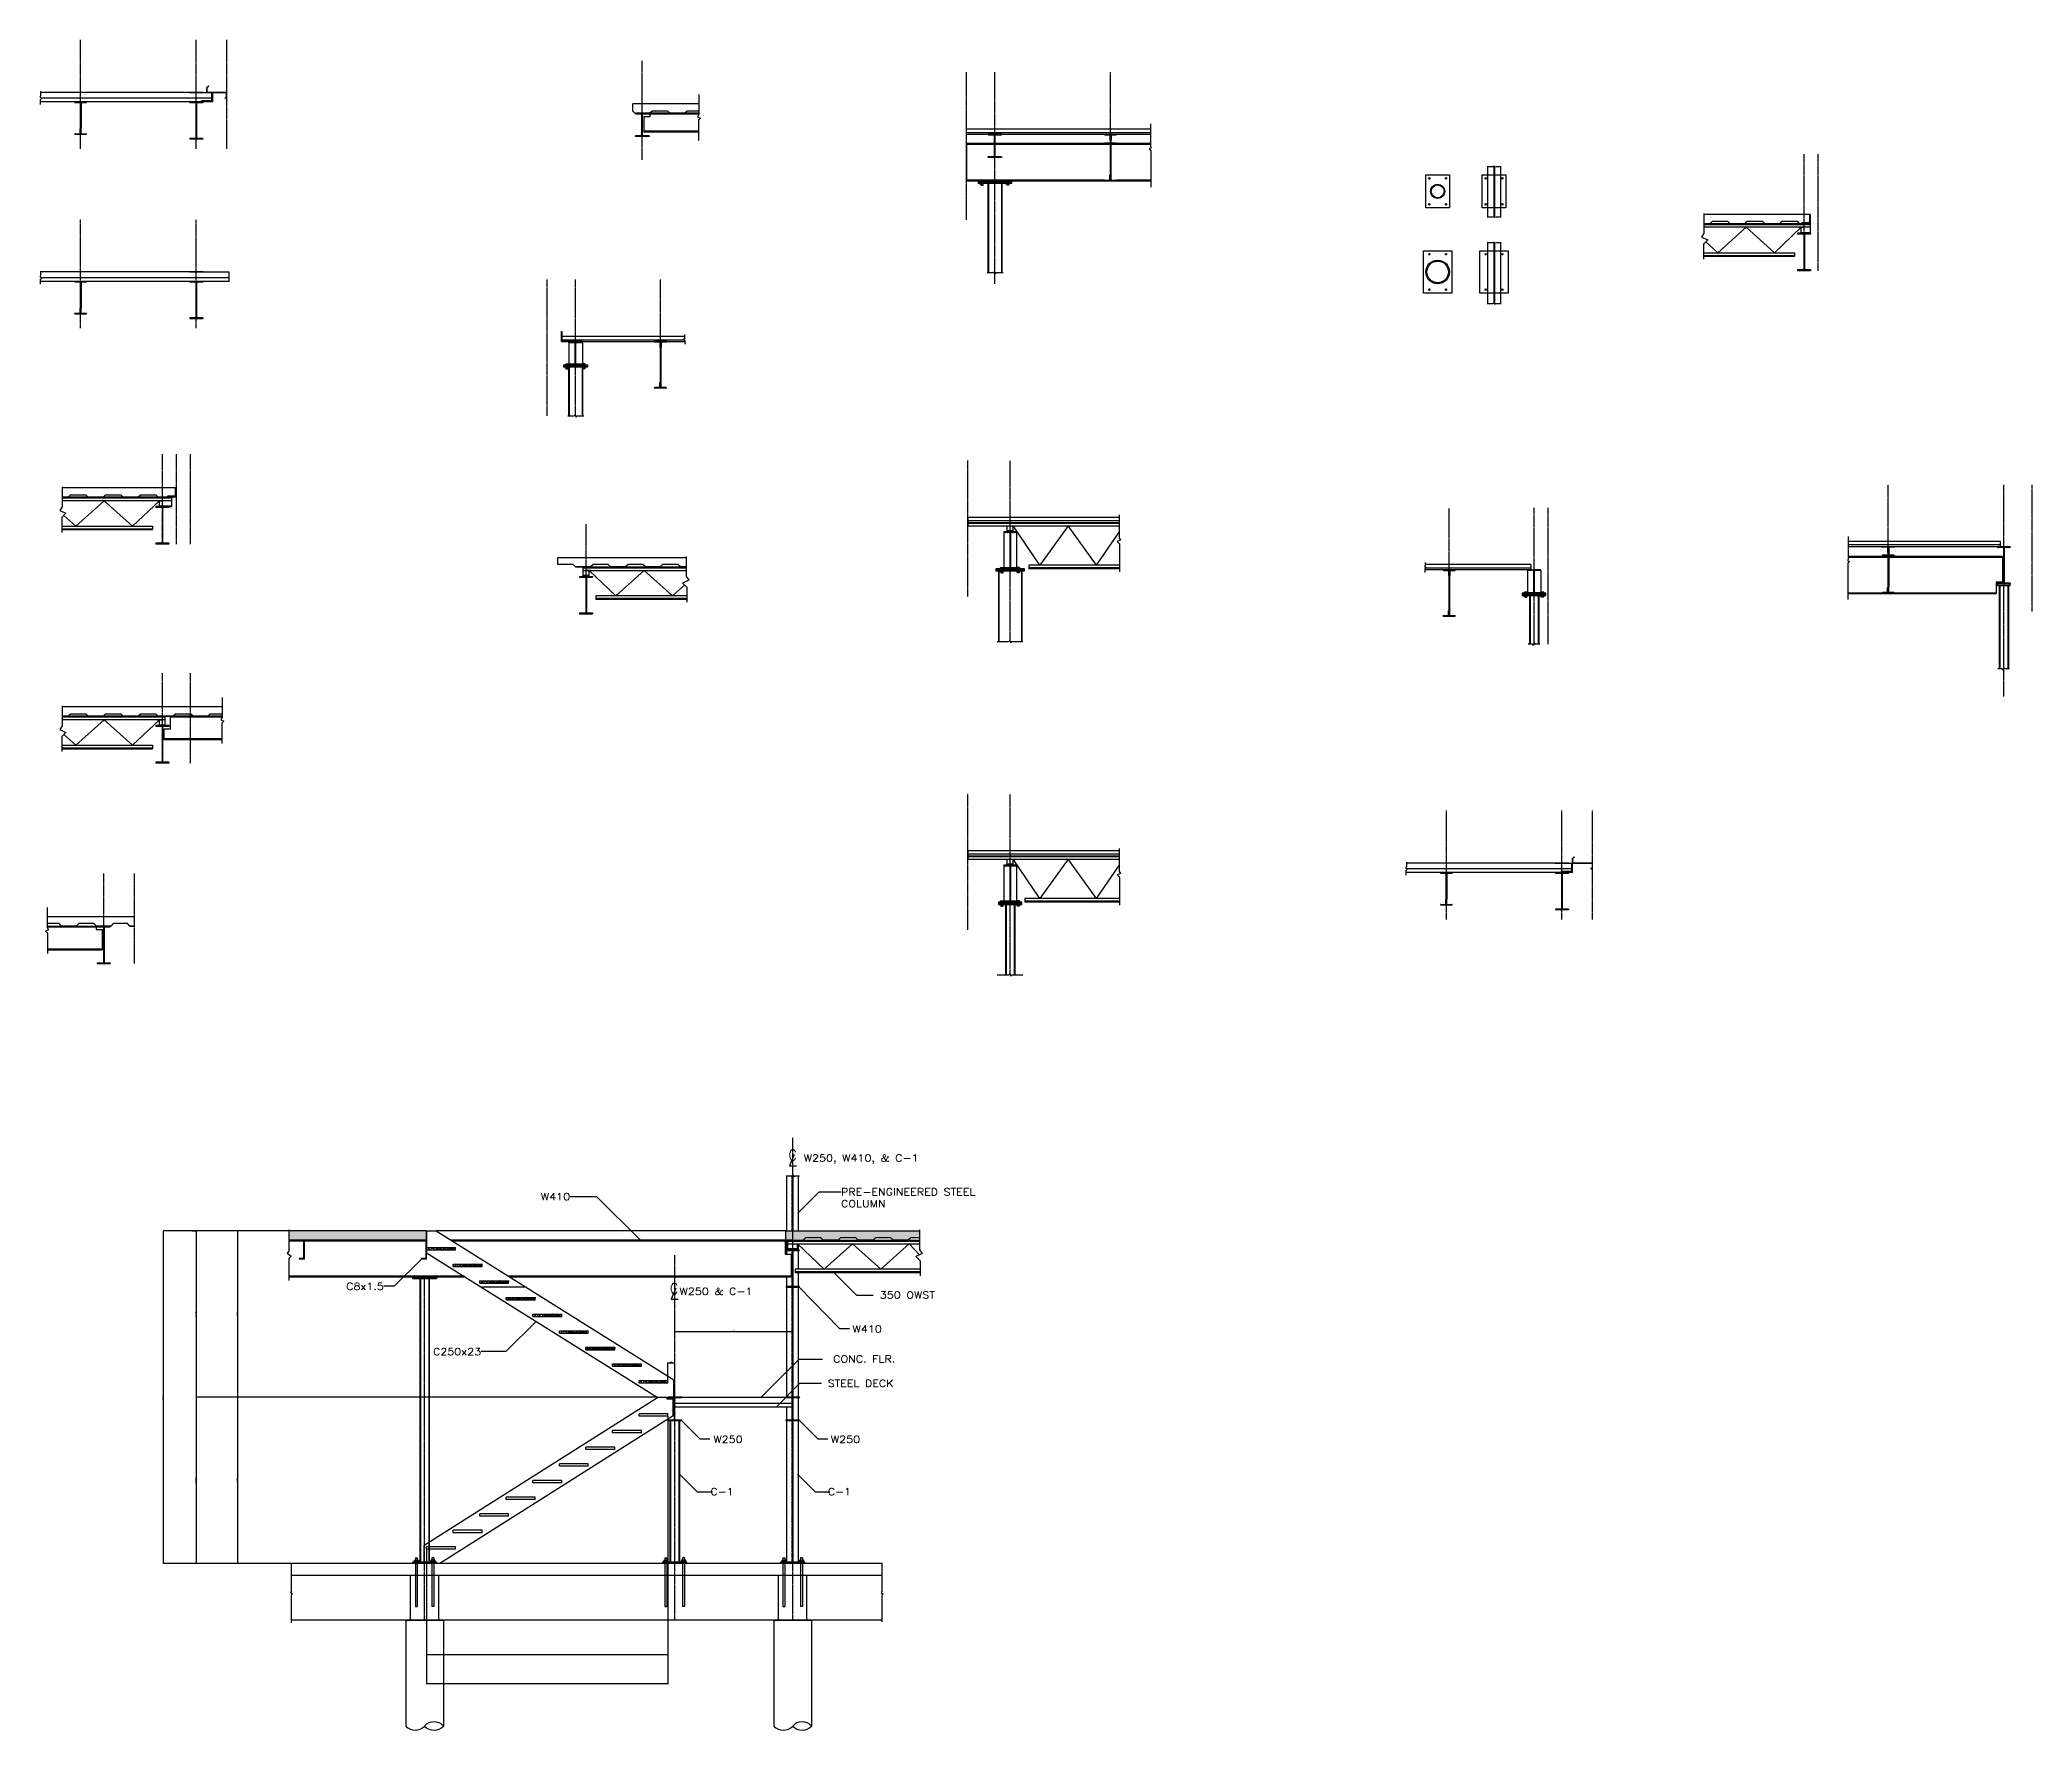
# Model space of a CAD drawing. Header units: millimetres. Extents: x -83614 to 248318, y 36678 to 90681.
# Drawn here: x 220146 to 241593, y 72487 to 90681 of the extents above; entities that cross this region are included whole.
import ezdxf

# ---------------------------------------------------------------- set-up
doc = ezdxf.new("R2010")
doc.units = ezdxf.units.MM
doc.linetypes.add('CENTER', pattern=[2, 1.25, -0.25, 0.25, -0.25])
for name, color, linetype in [('Arch_Section_Truss', 45, 'Continuous'), ('C-241-1', 241, 'Continuous'), ('Center', 251, 'CENTER'), ('L1', 1, 'Continuous'), ('LAYER131A', 131, 'Continuous'), ('Section-Stiffener', 2, 'Continuous'), ('Section_Sheathing', 150, 'Continuous'), ('Struc_Section_BP', 135, 'Continuous'), ('Struc_Section_Conc', 71, 'Continuous'), ('Struc_Section_Dim', 2, 'Continuous'), ('Struc_Section_OWSJ', 131, 'Continuous'), ('Struc_Section_PreEngCol', 150, 'Continuous'), ('Struc_Section_StAngle', 2, 'Continuous'), ('Struc_Section_Steel', 11, 'Continuous'), ('Struc_Section_StGirt', 151, 'Continuous'), ('Struc_Steel_Beam', 22, 'Continuous'), ('Struc_Steel_Deck', 41, 'Continuous'), ('Struc_Steel_Joist', 21, 'Continuous'), ('TEXT', 4, 'Continuous')]:
    doc.layers.add(name, color=color, linetype=linetype)
doc.styles.add('ROMANS', font='ROMANS.SHX', dxfattribs={"width": 0.8})
doc.styles.add('ROMANS-115', font='romans.shx', dxfattribs={"width": 1.15})
doc.dimstyles.new('48-ROMANS-115', dxfattribs={"dimtxt": 3, "dimasz": 3, "dimexe": 3, "dimexo": 3, "dimgap": 0.0625, "dimtad": 1, "dimdec": 4, "dimzin": 1, "dimdsep": 46, "dimlunit": 4, "dimtxsty": 'ROMANS-115', "dimcen": 0.0625, "dimclrd": 256, "dimclre": 256, "dimclrt": 256, "dimadec": 0, "dimazin": 0, "dimtfac": 1, "dimtdec": 4, "dimtofl": 0, "dimtmove": 0, "dimatfit": 0, "dimfxl": 1, "dimfrac": 2, "dimtolj": 1, "dimtzin": 0, "dimarcsym": 0})
doc.dimstyles.new('Copy of 48-ROMANS-115-BPV', dxfattribs={"dimtxt": 3, "dimasz": 3, "dimexe": 3, "dimexo": 3, "dimgap": 0.0625, "dimtad": 1, "dimdec": 4, "dimzin": 1, "dimdsep": 46, "dimlunit": 4, "dimtxsty": 'ROMANS-115', "dimcen": 0.0625, "dimclrd": 256, "dimclre": 256, "dimclrt": 256, "dimadec": 0, "dimazin": 0, "dimtfac": 1, "dimtdec": 4, "dimtofl": 0, "dimtmove": 0, "dimatfit": 0, "dimfxl": 1, "dimfrac": 2, "dimtolj": 1, "dimtzin": 0, "dimarcsym": 0})

msp = doc.modelspace()

# ---------------------------------------------------------------- texts
at = {"layer": 'Struc_Section_Dim', "ltscale": 2, "style": 'ROMANS-115', "width": 1.15}
for s, p in [('W250, W410, & C-1', (228369.28106, 78608.07689)), ('W250 & C-1', (227031.68015, 77171.04177))]:
    msp.add_text(s, height=76.2, dxfattribs=at).set_placement(p)
at = {"layer": 'Struc_Section_Dim', "ltscale": 2, "char_height": 76.2, "style": 'ROMANS-115'}
for s, insert, attachment_point in [('\\A1;PRE-ENGINEERED STEEL\\PCOLUMN', (228771.06557, 78318.83976), 1), ('\\A1;W410', (225854.48163, 78267.06178), 3), ('\\A1;C8x1.5', (223848.97959, 77303.22634), 3), ('\\A1;350 OWST', (229781.64765, 77207.48194), 3), ('W410', (229209.68902, 76843.49288), 3), ('\\A1;C250x23', (224896.54077, 76599.89377), 3), ('CONC. FLR.', (229354.92131, 76519.51032), 3), ('STEEL DECK', (229336.54658, 76258.82709), 3), ('W250', (227711.84692, 75655.33983), 3), ('W250', (228976.40017, 75655.33983), 3), ('\\A1;C-1', (227616.03921, 75090.84083), 3), ('\\A1;C-1', (228879.68921, 75090.84083), 3)]:
    msp.add_mtext(s, dxfattribs=dict(at, insert=insert, attachment_point=attachment_point))

# ---------------------------------------------------------------- blocks, each defined once
blk = doc.blocks.new('*D89')
at = {"layer": 'Defpoints', "color": 0, "ltscale": 2}
for p in [(222826, 77861), (221475, 74280), (222851, 74280)]:
    blk.add_point(p, dxfattribs=at)
at = {"layer": 'Struc_Section_Dim', "lineweight": -2, "ltscale": 2}
for p, q in [((222823, 77861), (221472, 77861)), ((221475, 77858), (221475, 74283)), ((222848, 74280), (221472, 74280))]:
    blk.add_line(p, q, dxfattribs=at)
at = {"layer": 'Struc_Section_Dim', "ltscale": 2}
for points in [[(221475, 77858), (221476, 77858), (221475, 77861)], [(221475, 74283), (221476, 74283), (221475, 74280)]]:
    blk.add_solid(points, dxfattribs=at)
at = {"layer": 'Struc_Section_Dim', "ltscale": 2, "insert": (221473, 76070), "char_height": 3, "attachment_point": 5, "rotation": 90, "style": 'ROMANS-115'}
blk.add_mtext('\\A1;298\'-5 3/8" [90968]', dxfattribs=at)
blk = doc.blocks.new('*D90')
at = {"layer": 'Defpoints', "color": 0, "ltscale": 2}
for p in [(221784, 77861), (221830, 76070), (226792, 76070)]:
    blk.add_point(p, dxfattribs=at)
at = {"layer": 'Struc_Section_Dim', "lineweight": -2, "ltscale": 2}
for p, q in [((221787, 77861), (221833, 77861)), ((221830, 77858), (221830, 76073)), ((226789, 76070), (221827, 76070))]:
    blk.add_line(p, q, dxfattribs=at)
at = {"layer": 'Struc_Section_Dim', "ltscale": 2}
for points in [[(221829, 77858), (221830, 77858), (221830, 77861)], [(221829, 76073), (221830, 76073), (221830, 76070)]]:
    blk.add_solid(points, dxfattribs=at)
at = {"layer": 'Struc_Section_Dim', "ltscale": 2, "insert": (221827, 76966), "char_height": 3, "attachment_point": 5, "rotation": 90, "style": 'ROMANS-115'}
blk.add_mtext('\\A1;149\'-2 11/16" [45484]', dxfattribs=at)
blk = doc.blocks.new('*D91')
at = {"layer": 'Defpoints', "color": 0, "ltscale": 2}
for p in [(226792, 76070), (221830, 74280), (221830, 74280)]:
    blk.add_point(p, dxfattribs=at)
at = {"layer": 'Struc_Section_Dim', "lineweight": -2, "ltscale": 2}
for p, q in [((226789, 76070), (221827, 76070)), ((221830, 76067), (221830, 74283))]:
    blk.add_line(p, q, dxfattribs=at)
at = {"layer": 'Struc_Section_Dim', "ltscale": 2}
for points in [[(221829, 76067), (221830, 76067), (221830, 76070)], [(221829, 74283), (221830, 74283), (221830, 74280)]]:
    blk.add_solid(points, dxfattribs=at)
at = {"layer": 'Struc_Section_Dim', "ltscale": 2, "insert": (221827, 75175), "char_height": 3, "attachment_point": 5, "rotation": 90, "style": 'ROMANS-115'}
blk.add_mtext('\\A1;149\'-2 11/16" [45484]', dxfattribs=at)
blk = doc.blocks.new('*D92')
at = {"layer": 'Defpoints', "color": 0, "ltscale": 2}
for p in [(222320, 77861), (222273, 76070), (222320, 76070)]:
    blk.add_point(p, dxfattribs=at)
at = {"layer": 'Struc_Section_Dim', "lineweight": -2, "ltscale": 2}
for p, q in [((222317, 77861), (222270, 77861)), ((222273, 77858), (222273, 76073)), ((222317, 76070), (222270, 76070))]:
    blk.add_line(p, q, dxfattribs=at)
at = {"layer": 'Struc_Section_Dim', "ltscale": 2}
for points in [[(222272, 77858), (222273, 77858), (222273, 77861)], [(222272, 76073), (222273, 76073), (222273, 76070)]]:
    blk.add_solid(points, dxfattribs=at)
at = {"layer": 'Struc_Section_Dim', "ltscale": 2, "insert": (222271, 76966), "char_height": 3, "attachment_point": 5, "rotation": 90, "style": 'ROMANS-115'}
blk.add_mtext('\\A1;10R @ 7.09"[180] ', dxfattribs=at)
blk = doc.blocks.new('*D93')
at = {"layer": 'Defpoints', "color": 0, "ltscale": 2}
for p in [(222320, 76070), (222273, 74280), (222320, 74280)]:
    blk.add_point(p, dxfattribs=at)
at = {"layer": 'Struc_Section_Dim', "lineweight": -2, "ltscale": 2}
for p, q in [((222317, 76070), (222270, 76070)), ((222273, 76067), (222273, 74283)), ((222317, 74280), (222270, 74280))]:
    blk.add_line(p, q, dxfattribs=at)
at = {"layer": 'Struc_Section_Dim', "ltscale": 2}
for points in [[(222272, 76067), (222273, 76067), (222273, 76070)], [(222272, 74283), (222273, 74283), (222273, 74280)]]:
    blk.add_solid(points, dxfattribs=at)
at = {"layer": 'Struc_Section_Dim', "ltscale": 2, "insert": (222271, 75175), "char_height": 3, "attachment_point": 5, "rotation": 90, "style": 'ROMANS-115'}
blk.add_mtext('\\A1;10R @ 7.09"[180] ', dxfattribs=at)
blk = doc.blocks.new('*D94')
at = {"layer": 'Defpoints', "color": 0, "ltscale": 2}
for p in [(226907, 75866), (224310, 73322), (224310, 73297)]:
    blk.add_point(p, dxfattribs=at)
at = {"layer": 'Struc_Section_Dim', "lineweight": -2, "ltscale": 2}
for p, q in [((224310, 73319), (224310, 73294)), ((226904, 73297), (224313, 73297))]:
    blk.add_line(p, q, dxfattribs=at)
at = {"layer": 'Struc_Section_Dim', "ltscale": 2}
for points in [[(224313, 73297), (224313, 73296), (224310, 73297)], [(226904, 73297), (226904, 73296), (226907, 73297)]]:
    blk.add_solid(points, dxfattribs=at)
at = {"layer": 'Struc_Section_Dim', "ltscale": 2, "insert": (225609, 73300), "char_height": 3, "attachment_point": 5, "style": 'ROMANS-115'}
blk.add_mtext('\\A1;\\A1;9T @ 11-{\\H0.7x;\\S1/4;}"[286]', dxfattribs=at)
blk = doc.blocks.new('*D95')
at = {"layer": 'Defpoints', "color": 0, "ltscale": 2}
for p in [(226907, 75866), (224310, 74433), (224310, 72985)]:
    blk.add_point(p, dxfattribs=at)
at = {"layer": 'Struc_Section_Dim', "lineweight": -2, "ltscale": 2}
for p, q in [((226907, 75863), (226907, 72982)), ((224310, 74430), (224310, 72982)), ((226904, 72985), (224313, 72985))]:
    blk.add_line(p, q, dxfattribs=at)
at = {"layer": 'Struc_Section_Dim', "ltscale": 2}
for points in [[(224313, 72986), (224313, 72985), (224310, 72985)], [(226904, 72986), (226904, 72985), (226907, 72985)]]:
    blk.add_solid(points, dxfattribs=at)
at = {"layer": 'Struc_Section_Dim', "ltscale": 2, "insert": (225609, 72987), "char_height": 3, "attachment_point": 5, "style": 'ROMANS-115'}
blk.add_mtext('\\A1;216\'-5 1/8" [65968]', dxfattribs=at)
blk = doc.blocks.new('CLMARK')
at = {"layer": 'TEXT'}
for p, q in [((1.5, 4.6), (-3.6, -7.6)), ((-3.6, -7.6), (4.1, -7.6))]:
    blk.add_line(p, q, dxfattribs=at)
at = {"layer": 'TEXT', "style": 'ROMANS', "width": 0.8}
blk.add_text('C', height=12, dxfattribs=at).set_placement((-4.6, -1.9))
blk = doc.blocks.new('*D96')
at = {"layer": 'Defpoints', "color": 0, "ltscale": 2}
for p in [(226980, 76774), (226980, 76742), (228250, 76742)]:
    blk.add_point(p, dxfattribs=at)
at = {"layer": 'Section-Stiffener', "lineweight": -2, "ltscale": 2}
blk.add_line((228247, 76774), (226983, 76774), dxfattribs=at)
at = {"layer": 'Section-Stiffener', "ltscale": 2}
for points in [[(226983, 76774), (226983, 76773), (226980, 76774)], [(228247, 76774), (228247, 76773), (228250, 76774)]]:
    blk.add_solid(points, dxfattribs=at)
at = {"layer": 'Section-Stiffener', "ltscale": 2, "char_height": 3, "attachment_point": 5, "style": 'ROMANS-115'}
for s, insert in [('\\A1;105\'-10"', (227615, 76780)), ('\\A1;[32258]', (227615, 76775))]:
    blk.add_mtext(s, dxfattribs=dict(at, insert=insert))
blk = doc.blocks.new('*D98')
at = {"layer": 'Defpoints', "color": 0, "ltscale": 2}
for p in [(226980, 76442), (226907, 76249), (226980, 76249)]:
    blk.add_point(p, dxfattribs=at)
at = {"layer": 'Struc_Section_Dim', "lineweight": -2, "ltscale": 2}
for p, q in [((226907, 76252), (226907, 76445)), ((226910, 76442), (226977, 76442))]:
    blk.add_line(p, q, dxfattribs=at)
at = {"layer": 'Struc_Section_Dim', "ltscale": 2}
for points in [[(226910, 76443), (226910, 76442), (226907, 76442)], [(226977, 76443), (226977, 76442), (226980, 76442)]]:
    blk.add_solid(points, dxfattribs=at)
at = {"layer": 'Struc_Section_Dim', "ltscale": 2, "char_height": 3, "attachment_point": 5, "style": 'ROMANS-115'}
for s, insert in [('\\A1;[1855]', (226944, 76444)), ('\\A1;6\'-1"', (226944, 76448))]:
    blk.add_mtext(s, dxfattribs=dict(at, insert=insert))
blk = doc.blocks.new('OWSJ1')
at = {"layer": 'TEXT'}
h = blk.add_hatch(dxfattribs=at)
h.set_pattern_fill('STEEL', color=131, scale=8, style=0)
h.set_pattern_definition([(45, (-5931.7465, -888.5996), (-0.70710678, 0.70710678), []), (45, (-5931.7465, -888.0996), (-0.70710678, 0.70710678), [])])
h.paths.add_polyline_path([(-0.25, 11.38, 0.414214), (-0.13, 11.25), (0.12, 11.25, 0.414214), (0.25, 11.38), (0.25, 13.5), (2.37, 13.5, 0.414214), (2.5, 13.62), (2.5, 13.75), (-2.5, 13.75), (-2.5, 13.62, 0.414214), (-2.38, 13.5), (-0.25, 13.5)])
h.paths.add_polyline_path([(-2.5, 0), (2.5, 0), (2.5, 0.12, 0.414214), (2.37, 0.25), (0.25, 0.25), (0.25, 2.37, 0.414214), (0.12, 2.5), (-0.13, 2.5, 0.414214), (-0.25, 2.37), (-0.25, 0.25), (-2.38, 0.25, 0.414214), (-2.5, 0.12)])
at = {"layer": 'Struc_Steel_Joist', "color": 150}
for p, q in [((-2.5, 13.75), (2.5, 13.75)), ((-2.5, 13.75), (-2.5, 13.62)), ((-2.38, 13.5), (-0.25, 13.5)), ((-0.25, 13.5), (-0.25, 11.38)), ((-0.19, 11.27), (-0.19, 2.48)), ((-0.13, 11.25), (0.12, 11.25)), ((0.19, 11.27), (0.19, 2.48)), ((0.25, 13.5), (2.37, 13.5)), ((0.25, 13.5), (0.25, 11.38)), ((2.5, 13.75), (2.5, 13.62)), ((-2.5, 0), (-2.5, 0.12)), ((-2.5, 0), (2.5, 0)), ((-2.38, 0.25), (-0.25, 0.25)), ((-0.25, 0.25), (-0.25, 2.37)), ((-0.13, 2.5), (0.12, 2.5)), ((0.25, 0.25), (0.25, 2.37)), ((0.25, 0.25), (2.37, 0.25)), ((2.5, 0), (2.5, 0.12))]:
    blk.add_line(p, q, dxfattribs=at)
for centre, start, end in [((-2.38, 13.62), 180, 270), ((-0.13, 11.38), 180, 270), ((0.12, 11.38), 270, 0), ((2.37, 13.62), 270, 0), ((-2.38, 0.12), 90, 180), ((-0.13, 2.37), 90, 180), ((0.12, 2.37), 0, 90), ((2.37, 0.12), 0, 90)]:
    blk.add_arc(centre, 0.125, start, end, dxfattribs=at)
blk = doc.blocks.new('W410x39(W16x26)')
at = {"layer": 'Struc_Steel_Beam'}
h = blk.add_hatch(dxfattribs=at)
h.set_pattern_fill('STEEL', color=131, scale=5, style=0)
h.set_pattern_definition([(45, (0, 0), (-0.44194174, 0.44194174), []), (45, (0, 0.3125), (-0.44194174, 0.44194174), [])])
h.paths.add_polyline_path([(1369.86, 1185.18), (1364.36, 1185.18), (1364.36, 1184.81), (1366.98, 1184.81), (1366.98, 1169.93), (1364.36, 1169.93), (1364.36, 1169.56), (1369.86, 1169.56), (1369.86, 1169.93), (1367.23, 1169.93), (1367.23, 1184.81), (1369.86, 1184.81)])
for p, q in [((1369.86, 1185.18), (1364.36, 1185.18)), ((1364.36, 1185.18), (1364.36, 1184.81)), ((1366.98, 1184.81), (1364.36, 1184.81)), ((1366.98, 1184.81), (1366.98, 1169.93)), ((1367.23, 1184.81), (1367.23, 1169.93)), ((1369.86, 1184.81), (1367.23, 1184.81)), ((1369.86, 1185.18), (1369.86, 1184.81)), ((1366.98, 1169.93), (1364.36, 1169.93)), ((1364.36, 1169.93), (1364.36, 1169.56)), ((1369.86, 1169.56), (1364.36, 1169.56)), ((1369.86, 1169.93), (1367.23, 1169.93)), ((1369.86, 1169.93), (1369.86, 1169.56))]:
    blk.add_line(p, q, dxfattribs=at)
blk = doc.blocks.new('Hex Nut - 10 mm side')
at = {"color": 0, "linetype": 'Continuous'}
for p, q in [((-9, -7), (-9, 7)), ((-1, 9), (-8, 9)), ((-1, 5), (-8, 5)), ((0, -7), (0, 7)), ((-1, -5), (-8, -5)), ((-1, -9), (-8, -9))]:
    blk.add_line(p, q, dxfattribs=at)
for centre, radius, start, end in [((-5, 7), 4.19, 147.1328, 212.8672), ((7, 0), 15.7, 163.2214, 196.7786), ((-4, 7), 4.19, 327.1328, 32.8672), ((-16, 0), 15.7, 343.2214, 16.7787), ((-5, -7), 4.19, 147.1328, 212.8672), ((-4, -7), 4.19, 327.1328, 32.8672)]:
    blk.add_arc(centre, radius, start, end, dxfattribs=at)

# ---------------------------------------------------------------- dimensions: what is measured, and where the dimension line sits
at = {"layer": 'Section-Stiffener', "ltscale": 2}
dim = msp.add_linear_dim(base=(226980.38611, 76773.58781), p1=(228250.38611, 76741.65973), p2=(226980.38611, 76741.65973), angle=180, dimstyle='Copy of 48-ROMANS-115-BPV', override={"dimpost": '\\X', "dimse1": 1, "dimse2": 1}, dxfattribs=at)
dim.commit()
dim.dimension.update_dxf_attribs({"geometry": '*D96', "text_midpoint": (227615.38611, 76777.78424)})
at = {"layer": 'Struc_Section_Dim', "ltscale": 2}
for base, p1, p2, angle, picture, middle in [((221475.44677, 74279.57072), (222825.89666, 77860.97072), (222851.29666, 74279.57072), 90, '*D89', (221473.09856, 76070.27072)), ((221829.84301, 76070.27072), (221783.53707, 77860.97072), (226792.27423, 76070.27072), 90, '*D90', (221827.4948, 76965.62072)), ((221829.84301, 74279.57072), (226792.27423, 76070.27072), (221829.84301, 74279.57072), 90, '*D91', (221827.4948, 75174.92072)), ((224310.21111, 72985.05458), (226907.36111, 75865.80072), (224310.21111, 74433.24072), 180, '*D95', (225608.78611, 72987.4028))]:
    dim = msp.add_linear_dim(base=base, p1=p1, p2=p2, angle=angle, dimstyle='48-ROMANS-115', dxfattribs=at)
    dim.commit()
    dim.dimension.update_dxf_attribs({"geometry": picture, "text_midpoint": middle})
for base, p1, p2, picture, middle in [((222272.86977, 76070.27072), (222319.83817, 77860.97072), (222319.83817, 76070.27072), '*D92', (222270.52156, 76965.62072)), ((222272.86977, 74279.57072), (222319.83817, 76070.27072), (222319.83817, 74279.57072), '*D93', (222270.52156, 75174.92072))]:
    dim = msp.add_linear_dim(base=base, p1=p1, p2=p2, angle=90, text='10R @ 7.09"[180] ', dimstyle='48-ROMANS-115', dxfattribs=at)
    dim.commit()
    dim.dimension.update_dxf_attribs({"geometry": picture, "text_midpoint": middle})
dim = msp.add_linear_dim(base=(226980.38611, 76442.41929), p1=(226907.36111, 76249.34072), p2=(226980.38611, 76249.34072), dimstyle='Copy of 48-ROMANS-115-BPV', override={"dimpost": '\\X', "dimse2": 1}, dxfattribs=at)
dim.commit()
dim.dimension.update_dxf_attribs({"geometry": '*D98', "text_midpoint": (226943.87361, 76446.61572)})
dim = msp.add_linear_dim(base=(224310.21111, 73296.66175), p1=(226907.36111, 75865.80072), p2=(224310.21111, 73322.36422), angle=180, text='\\A1;9T @ 11-{\\H0.7x;\\S1/4;}"[286]', dimstyle='48-ROMANS-115', override={"dimse1": 1}, dxfattribs=at)
dim.commit()
dim.dimension.update_dxf_attribs({"geometry": '*D94', "text_midpoint": (225608.78611, 73299.67425)})

# ---------------------------------------------------------------- hatches: boundary and pattern name
at = {"layer": 'LAYER131A', "ltscale": 2}
h = msp.add_hatch(dxfattribs=at)
h.set_pattern_fill('AR-CONC', color=256, scale=5.08, style=0)
h.set_pattern_definition([(130, (239599.386, 76400.58), (-36.436817, -3.18781), [3.81, -41.91]), (185, (239599.386, 76400.58), (7.04857, 38.21136), [3.048, -33.528]), (79.5486, (239596.35, 76400.316), (-29.38828, 35.02353), [3.238, -35.61802]), (133.8158, (239599.386, 76410.74), (-54.21585, -8.40837), [5.715, -62.865]), (83.3644, (239594.87, 76410.04), (-47.48087, 49.48519), [4.857, -53.42702]), (188.8158, (239599.386, 76410.74), (-47.48083, 49.48522), [4.572, -50.292]), (159, (239594.306, 76408.2), (-30.32288, -20.45304), [3.81, -41.91]), (214, (239594.306, 76408.2), (-12.36042, 36.83762), [3.048, -33.528]), (108.5486, (239591.78, 76406.497), (-42.68331, 16.38455), [3.238, -35.61802]), (142.5, (239599.386, 76400.581), (-0.617721, 16.911008), [0, -33.1216, 0, -34.036, 0, -33.655]), (172.5, (239599.386, 76400.581), (-13.363933, 20.036115), [0, -19.4056, 0, -32.3596, 0, -12.827]), (212.5, (239610.715, 76400.581), (-27.11818, -1.145787), [0, -12.7, 0, -39.624, 0, -52.578]), (222.5, (239615.795, 76400.581), (-29.625857, 5.085333), [0, -16.51, 0, -26.3144, 0, -37.338])])
h.paths.add_polyline_path([(222825.89666, 77860.97072), (224310.21111, 77860.97072), (224310.21111, 77759.37072), (222824.90797, 77759.37072), (222824.90797, 77777.55451), (222839.73833, 77790.39246), (222817.98713, 77806.193), (222825.89666, 77817.05589)])
h = msp.add_hatch(dxfattribs=at)
h.set_pattern_fill('AR-CONC', color=256, scale=5.08, style=0)
h.set_pattern_definition([(130, (234145.5, 77833.14), (-36.43682, -3.18781), [3.81, -41.91]), (185, (234145.5, 77833.14), (7.04857, 38.21136), [3.048, -33.528]), (79.5486, (234142.463, 77832.876), (-29.38828, 35.02353), [3.238, -35.61802]), (133.8158, (234145.5, 77843.3), (-54.21585, -8.40837), [5.715, -62.865]), (83.3644, (234140.98, 77842.6), (-47.48087, 49.4852), [4.857, -53.42702]), (188.8158, (234145.5, 77843.3), (-47.48083, 49.48522), [4.572, -50.292]), (159, (234140.42, 77840.76), (-30.32288, -20.45304), [3.81, -41.91]), (214, (234140.42, 77840.76), (-12.36042, 36.83762), [3.048, -33.528]), (108.5486, (234137.892, 77839.057), (-42.68331, 16.38455), [3.238, -35.61802]), (142.5, (234145.499, 77833.141), (-0.61772, 16.911008), [0, -33.1216, 0, -34.036, 0, -33.655]), (172.5, (234145.5, 77833.141), (-13.363933, 20.036115), [0, -19.4056, 0, -32.3596, 0, -12.827]), (212.5, (234156.827, 77833.141), (-27.11818, -1.145787), [0, -12.7, 0, -39.624, 0, -52.578]), (222.5, (234161.907, 77833.141), (-29.62586, 5.085333), [0, -16.51, 0, -26.3144, 0, -37.338])])
h.paths.add_polyline_path([(224310.21111, 77681.90072), (224621.36111, 77681.90072), (224621.36111, 77656.50072), (224310.21111, 77656.50072)])
h = msp.add_hatch(dxfattribs=at)
h.set_pattern_fill('AR-CONC', color=256, scale=5.08, style=0)
h.set_pattern_definition([(130, (234431.25, 77654.07), (-36.43682, -3.18781), [3.81, -41.91]), (185, (234431.25, 77654.07), (7.04857, 38.21136), [3.048, -33.528]), (79.5486, (234428.213, 77653.806), (-29.38828, 35.02353), [3.238, -35.61802]), (133.8158, (234431.25, 77664.23), (-54.21585, -8.40837), [5.715, -62.865]), (83.3644, (234426.73, 77663.53), (-47.48087, 49.4852), [4.857, -53.42702]), (188.8158, (234431.25, 77664.23), (-47.48083, 49.48522), [4.572, -50.292]), (159, (234426.17, 77661.69), (-30.32288, -20.45304), [3.81, -41.91]), (214, (234426.17, 77661.69), (-12.36042, 36.83762), [3.048, -33.528]), (108.5486, (234423.642, 77659.987), (-42.68331, 16.38455), [3.238, -35.61802]), (142.5, (234431.249, 77654.071), (-0.61772, 16.911008), [0, -33.1216, 0, -34.036, 0, -33.655]), (172.5, (234431.25, 77654.071), (-13.363933, 20.036115), [0, -19.4056, 0, -32.3596, 0, -12.827]), (212.5, (234442.577, 77654.071), (-27.11818, -1.145787), [0, -12.7, 0, -39.624, 0, -52.578]), (222.5, (234447.657, 77654.071), (-29.62586, 5.085333), [0, -16.51, 0, -26.3144, 0, -37.338])])
h.paths.add_polyline_path([(224595.96111, 77502.83072), (224907.11111, 77502.83072), (224907.11111, 77477.43072), (224595.96111, 77477.43072)])
h = msp.add_hatch(dxfattribs=at)
h.set_pattern_fill('AR-CONC', color=256, scale=5.08, style=0)
h.set_pattern_definition([(130, (234717, 77475), (-36.43682, -3.18781), [3.81, -41.91]), (185, (234717, 77475), (7.04857, 38.21136), [3.048, -33.528]), (79.5486, (234713.963, 77474.736), (-29.38828, 35.02353), [3.238, -35.61802]), (133.8158, (234717, 77485.16), (-54.21585, -8.40837), [5.715, -62.865]), (83.3644, (234712.48, 77484.46), (-47.48087, 49.4852), [4.857, -53.42702]), (188.8158, (234717, 77485.16), (-47.48083, 49.48522), [4.572, -50.292]), (159, (234711.92, 77482.62), (-30.32288, -20.45304), [3.81, -41.91]), (214, (234711.92, 77482.62), (-12.36042, 36.83762), [3.048, -33.528]), (108.5486, (234709.392, 77480.917), (-42.68331, 16.38455), [3.238, -35.61802]), (142.5, (234716.999, 77475.001), (-0.61772, 16.911008), [0, -33.1216, 0, -34.036, 0, -33.655]), (172.5, (234717, 77475.001), (-13.363933, 20.036115), [0, -19.4056, 0, -32.3596, 0, -12.827]), (212.5, (234728.327, 77475.001), (-27.11818, -1.145787), [0, -12.7, 0, -39.624, 0, -52.578]), (222.5, (234733.407, 77475.001), (-29.62586, 5.085333), [0, -16.51, 0, -26.3144, 0, -37.338])])
h.paths.add_polyline_path([(224881.71111, 77323.76072), (225192.86111, 77323.76072), (225192.86111, 77298.36072), (224881.71111, 77298.36072)])
h = msp.add_hatch(dxfattribs=at)
h.set_pattern_fill('AR-CONC', color=256, scale=5.08, style=0)
h.set_pattern_definition([(130, (235002.75, 77295.93), (-36.43682, -3.18781), [3.81, -41.91]), (185, (235002.75, 77295.93), (7.04857, 38.21136), [3.048, -33.528]), (79.5486, (234999.713, 77295.666), (-29.38828, 35.02353), [3.238, -35.61802]), (133.8158, (235002.75, 77306.09), (-54.21585, -8.40837), [5.715, -62.865]), (83.3644, (234998.23, 77305.39), (-47.48087, 49.4852), [4.857, -53.42702]), (188.8158, (235002.75, 77306.09), (-47.48083, 49.48522), [4.572, -50.292]), (159, (234997.67, 77303.55), (-30.32288, -20.45304), [3.81, -41.91]), (214, (234997.67, 77303.55), (-12.36042, 36.83762), [3.048, -33.528]), (108.5486, (234995.142, 77301.847), (-42.68331, 16.38455), [3.238, -35.61802]), (142.5, (235002.749, 77295.931), (-0.61772, 16.911008), [0, -33.1216, 0, -34.036, 0, -33.655]), (172.5, (235002.75, 77295.931), (-13.363933, 20.036115), [0, -19.4056, 0, -32.3596, 0, -12.827]), (212.5, (235014.077, 77295.931), (-27.11818, -1.145787), [0, -12.7, 0, -39.624, 0, -52.578]), (222.5, (235019.157, 77295.931), (-29.62586, 5.085333), [0, -16.51, 0, -26.3144, 0, -37.338])])
h.paths.add_polyline_path([(225167.46111, 77144.69072), (225478.61111, 77144.69072), (225478.61111, 77119.29072), (225167.46111, 77119.29072)])
h = msp.add_hatch(dxfattribs=at)
h.set_pattern_fill('AR-CONC', color=256, scale=5.08, style=0)
h.set_pattern_definition([(130, (235288.5, 77116.86), (-36.43682, -3.18781), [3.81, -41.91]), (185, (235288.5, 77116.86), (7.04857, 38.21136), [3.048, -33.528]), (79.5486, (235285.463, 77116.596), (-29.38828, 35.02353), [3.238, -35.61802]), (133.8158, (235288.5, 77127.02), (-54.21585, -8.40837), [5.715, -62.865]), (83.3644, (235283.98, 77126.32), (-47.48087, 49.4852), [4.857, -53.42702]), (188.8158, (235288.5, 77127.02), (-47.48083, 49.48522), [4.572, -50.292]), (159, (235283.42, 77124.48), (-30.32288, -20.45304), [3.81, -41.91]), (214, (235283.42, 77124.48), (-12.36042, 36.83762), [3.048, -33.528]), (108.5486, (235280.892, 77122.777), (-42.68331, 16.38455), [3.238, -35.61802]), (142.5, (235288.499, 77116.861), (-0.61772, 16.911008), [0, -33.1216, 0, -34.036, 0, -33.655]), (172.5, (235288.5, 77116.861), (-13.363933, 20.036115), [0, -19.4056, 0, -32.3596, 0, -12.827]), (212.5, (235299.827, 77116.861), (-27.11818, -1.145787), [0, -12.7, 0, -39.624, 0, -52.578]), (222.5, (235304.907, 77116.861), (-29.62586, 5.085333), [0, -16.51, 0, -26.3144, 0, -37.338])])
h.paths.add_polyline_path([(225453.21111, 76965.62072), (225764.36111, 76965.62072), (225764.36111, 76940.22072), (225453.21111, 76940.22072)])
h = msp.add_hatch(dxfattribs=at)
h.set_pattern_fill('AR-CONC', color=256, scale=5.08, style=0)
h.set_pattern_definition([(130, (235574.25, 76937.79), (-36.43682, -3.18781), [3.81, -41.91]), (185, (235574.25, 76937.79), (7.04857, 38.21136), [3.048, -33.528]), (79.5486, (235571.213, 76937.526), (-29.38828, 35.02353), [3.238, -35.61802]), (133.8158, (235574.25, 76947.95), (-54.21585, -8.40837), [5.715, -62.865]), (83.3644, (235569.73, 76947.25), (-47.48087, 49.4852), [4.857, -53.42702]), (188.8158, (235574.25, 76947.95), (-47.48083, 49.48522), [4.572, -50.292]), (159, (235569.17, 76945.41), (-30.32288, -20.45304), [3.81, -41.91]), (214, (235569.17, 76945.41), (-12.36042, 36.83762), [3.048, -33.528]), (108.5486, (235566.642, 76943.707), (-42.68331, 16.38455), [3.238, -35.61802]), (142.5, (235574.249, 76937.791), (-0.61772, 16.911008), [0, -33.1216, 0, -34.036, 0, -33.655]), (172.5, (235574.25, 76937.791), (-13.363933, 20.036115), [0, -19.4056, 0, -32.3596, 0, -12.827]), (212.5, (235585.577, 76937.791), (-27.11818, -1.145787), [0, -12.7, 0, -39.624, 0, -52.578]), (222.5, (235590.657, 76937.791), (-29.62586, 5.085333), [0, -16.51, 0, -26.3144, 0, -37.338])])
h.paths.add_polyline_path([(225738.96111, 76786.55072), (226050.11111, 76786.55072), (226050.11111, 76761.15072), (225738.96111, 76761.15072)])
h = msp.add_hatch(dxfattribs=at)
h.set_pattern_fill('AR-CONC', color=256, scale=5.08, style=0)
h.set_pattern_definition([(130, (235860, 76758.72), (-36.43682, -3.18781), [3.81, -41.91]), (185, (235860, 76758.72), (7.04857, 38.21136), [3.048, -33.528]), (79.5486, (235856.963, 76758.456), (-29.38828, 35.02353), [3.238, -35.61802]), (133.8158, (235860, 76768.88), (-54.21585, -8.40837), [5.715, -62.865]), (83.3644, (235855.48, 76768.18), (-47.48087, 49.4852), [4.857, -53.42702]), (188.8158, (235860, 76768.88), (-47.48083, 49.48522), [4.572, -50.292]), (159, (235854.92, 76766.34), (-30.32288, -20.45304), [3.81, -41.91]), (214, (235854.92, 76766.34), (-12.36042, 36.83762), [3.048, -33.528]), (108.5486, (235852.392, 76764.637), (-42.68331, 16.38455), [3.238, -35.61802]), (142.5, (235859.999, 76758.721), (-0.61772, 16.911008), [0, -33.1216, 0, -34.036, 0, -33.655]), (172.5, (235860, 76758.721), (-13.363933, 20.036115), [0, -19.4056, 0, -32.3596, 0, -12.827]), (212.5, (235871.327, 76758.721), (-27.11818, -1.145787), [0, -12.7, 0, -39.624, 0, -52.578]), (222.5, (235876.407, 76758.721), (-29.62586, 5.085333), [0, -16.51, 0, -26.3144, 0, -37.338])])
h.paths.add_polyline_path([(226024.71111, 76607.48072), (226335.86111, 76607.48072), (226335.86111, 76582.08072), (226024.71111, 76582.08072)])
h = msp.add_hatch(dxfattribs=at)
h.set_pattern_fill('AR-CONC', color=256, scale=5.08, style=0)
h.set_pattern_definition([(130, (236145.75, 76579.65), (-36.43682, -3.18781), [3.81, -41.91]), (185, (236145.75, 76579.65), (7.04857, 38.21136), [3.048, -33.528]), (79.5486, (236142.713, 76579.386), (-29.38828, 35.02353), [3.238, -35.61802]), (133.8158, (236145.75, 76589.81), (-54.21585, -8.40837), [5.715, -62.865]), (83.3644, (236141.23, 76589.11), (-47.48087, 49.4852), [4.857, -53.42702]), (188.8158, (236145.75, 76589.81), (-47.48083, 49.48522), [4.572, -50.292]), (159, (236140.67, 76587.27), (-30.32288, -20.45304), [3.81, -41.91]), (214, (236140.67, 76587.27), (-12.36042, 36.83762), [3.048, -33.528]), (108.5486, (236138.142, 76585.567), (-42.68331, 16.38455), [3.238, -35.61802]), (142.5, (236145.749, 76579.651), (-0.61772, 16.911008), [0, -33.1216, 0, -34.036, 0, -33.655]), (172.5, (236145.75, 76579.651), (-13.363933, 20.036115), [0, -19.4056, 0, -32.3596, 0, -12.827]), (212.5, (236157.077, 76579.651), (-27.11818, -1.145787), [0, -12.7, 0, -39.624, 0, -52.578]), (222.5, (236162.157, 76579.651), (-29.62586, 5.085333), [0, -16.51, 0, -26.3144, 0, -37.338])])
h.paths.add_polyline_path([(226310.46111, 76428.41072), (226621.61111, 76428.41072), (226621.61111, 76403.01072), (226310.46111, 76403.01072)])
h = msp.add_hatch(dxfattribs=at)
h.set_pattern_fill('AR-CONC', color=256, scale=5.08, style=0)
h.set_pattern_definition([(130, (236431.5, 76400.58), (-36.43682, -3.18781), [3.81, -41.91]), (185, (236431.5, 76400.58), (7.04857, 38.21136), [3.048, -33.528]), (79.5486, (236428.463, 76400.316), (-29.38828, 35.02353), [3.238, -35.61802]), (133.8158, (236431.5, 76410.74), (-54.21585, -8.40837), [5.715, -62.865]), (83.3644, (236426.98, 76410.04), (-47.48087, 49.4852), [4.857, -53.42702]), (188.8158, (236431.5, 76410.74), (-47.48083, 49.48522), [4.572, -50.292]), (159, (236426.42, 76408.2), (-30.32288, -20.45304), [3.81, -41.91]), (214, (236426.42, 76408.2), (-12.36042, 36.83762), [3.048, -33.528]), (108.5486, (236423.892, 76406.497), (-42.68331, 16.38455), [3.238, -35.61802]), (142.5, (236431.499, 76400.581), (-0.61772, 16.911008), [0, -33.1216, 0, -34.036, 0, -33.655]), (172.5, (236431.5, 76400.581), (-13.363933, 20.036115), [0, -19.4056, 0, -32.3596, 0, -12.827]), (212.5, (236442.827, 76400.581), (-27.11818, -1.145787), [0, -12.7, 0, -39.624, 0, -52.578]), (222.5, (236447.907, 76400.581), (-29.62586, 5.085333), [0, -16.51, 0, -26.3144, 0, -37.338])])
h.paths.add_polyline_path([(226596.21111, 76249.34072), (226907.36111, 76249.34072), (226907.36111, 76223.94072), (226596.21111, 76223.94072)])
at = {"layer": 'Struc_Section_Dim', "ltscale": 2}
h = msp.add_hatch(dxfattribs=at)
h.set_pattern_fill('AR-CONC', color=256, scale=5.08, style=0)
h.set_pattern_definition([(130, (239602.56, 63534.68), (-36.436817, -3.18781), [3.81, -41.91]), (185, (239602.56, 63534.68), (7.04857, 38.21136), [3.048, -33.528]), (79.5486, (239599.525, 63534.415), (-29.388277, 35.02353), [3.238, -35.61802]), (133.8158, (239602.56, 63544.84), (-54.21585, -8.40837), [5.715, -62.865]), (83.3644, (239598.043, 63544.14), (-47.48087, 49.48519), [4.857, -53.42702]), (188.8158, (239602.56, 63544.84), (-47.48083, 49.48522), [4.572, -50.292]), (159, (239597.48, 63542.3), (-30.32288, -20.45304), [3.81, -41.91]), (214, (239597.48, 63542.3), (-12.36042, 36.83762), [3.048, -33.528]), (108.5486, (239594.954, 63540.596), (-42.68331, 16.38455), [3.238, -35.61802]), (142.5, (239602.561, 63534.68), (-0.617721, 16.911008), [0, -33.1216, 0, -34.036, 0, -33.655]), (172.5, (239602.561, 63534.68), (-13.363933, 20.036115), [0, -19.4056, 0, -32.3596, 0, -12.827]), (212.5, (239613.89, 63534.68), (-27.11818, -1.145787), [0, -12.7, 0, -39.624, 0, -52.578]), (222.5, (239618.97, 63534.68), (-29.625857, 5.085333), [0, -16.51, 0, -26.3144, 0, -37.338])])
h.paths.add_polyline_path([(228250.38611, 77860.97072), (229616.79029, 77860.97072), (229616.79029, 77785.92248), (229517.86089, 77785.92248), (229491.30914, 77759.37072), (229332.62537, 77759.37072), (229306.07361, 77785.92248), (229141.62339, 77785.92248), (229115.07164, 77759.37072), (228956.38787, 77759.37072), (228929.83611, 77785.92248), (228765.38589, 77785.92248), (228738.83414, 77759.37072), (228580.15037, 77759.37072), (228553.59861, 77785.92248), (228389.14839, 77785.92248), (228362.59664, 77759.37072), (228250.38611, 77759.37072)])
h.paths.add_polyline_path([(228177.36111, 77860.97072), (228250.38611, 77860.97072), (228250.38611, 77759.37072), (228199.58611, 77759.37072), (228177.36111, 77759.37072)])
at = {"layer": 'Struc_Section_StAngle'}
h = msp.add_hatch(dxfattribs=at)
h.set_pattern_fill('STEEL', color=256, scale=76.2, style=0)
h.set_pattern_definition([(135, (447273.158, 2536.492), (6.7351921, 6.7351921), []), (135, (447273.158, 2541.254), (6.7351921, 6.7351921), [])])
h.paths.add_polyline_path([(221890.13643, 90023.08691, 0.4142135624), (221880.61143, 90013.56191), (222007.61143, 90013.56191), (222007.61143, 90115.16191, 0.4142135624), (221998.08643, 90105.63691), (221998.08643, 90023.08691)])
h = msp.add_hatch(dxfattribs=at)
h.set_pattern_fill('STEEL', color=256, scale=76.2, style=0)
h.set_pattern_definition([(135, (464474.376, 1223.722), (6.7351921, 6.7351921), []), (135, (464474.376, 1228.4845), (6.7351921, 6.7351921), [])])
h.paths.add_polyline_path([(239116.75458, 88710.31734, 0.4142135624), (239107.22958, 88700.79234), (239208.82958, 88700.79234), (239208.82958, 88802.39234, 0.4142135624), (239199.30458, 88792.86734), (239199.30458, 88710.31734)])
h = msp.add_hatch(dxfattribs=at)
h.set_pattern_fill('STEEL', color=256, scale=76.2, style=0)
h.set_pattern_definition([(45, (495.306, -44.507), (-6.7351921, 6.7351921), []), (45, (495.306, -39.745), (-6.7351921, 6.7351921), [])])
h.paths.add_polyline_path([(225770.37825, 87442.0881), (225770.37825, 87530.9881, 0.4142135624), (225760.85325, 87540.5131), (225760.85325, 87432.5631), (225862.45325, 87432.5631, 0.4142135624), (225852.92825, 87442.0881)])
h = msp.add_hatch(dxfattribs=at)
h.set_pattern_fill('STEEL', color=256, scale=76.2, style=0)
h.set_pattern_definition([(135, (446882.786, -1718.655), (6.7351921, 6.7351921), []), (135, (446882.786, -1713.893), (6.7351921, 6.7351921), [])])
h.paths.add_polyline_path([(221525.16369, 85767.94015, 0.4142135624), (221515.63869, 85758.41515), (221617.23869, 85758.41515), (221617.23869, 85860.01515, 0.4142135624), (221607.71369, 85850.49015), (221607.71369, 85767.94015)])
h = msp.add_hatch(dxfattribs=at)
h.set_pattern_fill('STEEL', color=256, scale=76.2, style=0)
h.set_pattern_definition([(135, (461911.672, -5759.137), (6.7351921, 6.7351921), []), (135, (461911.672, -5754.375), (6.7351921, 6.7351921), [])])
h.paths.add_polyline_path([(236528.6503, 81727.45832, 0.4142135624), (236519.1253, 81717.93332), (236646.1253, 81717.93332), (236646.1253, 81819.53332, 0.4142135624), (236636.6003, 81810.00832), (236636.6003, 81727.45832)])
at = {"layer": 'Struc_Section_Steel', "ltscale": 2}
h = msp.add_hatch(dxfattribs=at)
h.set_pattern_fill('STEEL', color=256, scale=127, style=0)
h.set_pattern_definition([(45, (223967.673, 90304.493), (-11.22532, 11.22532), []), (45, (223967.673, 90312.43), (-11.22532, 11.22532), [])])
h.paths.add_polyline_path([(226704.53944, 89883.75705), (226704.53944, 89891.69455), (226558.48944, 89891.69455), (226558.48944, 89883.75705), (226621.98944, 89883.75705, -0.4142135624), (226628.33944, 89877.40705), (226628.33944, 89655.15705, -0.4142135624), (226621.98944, 89648.80705), (226558.48944, 89648.80705), (226558.48944, 89640.86955), (226704.53944, 89640.86955), (226704.53944, 89648.80705), (226641.03944, 89648.80705, -0.4142135624), (226634.68944, 89655.15705), (226634.68944, 89877.40705, -0.4142135624), (226641.03944, 89883.75705)])
h = msp.add_hatch(dxfattribs=at)
h.set_pattern_fill('STEEL', color=256, scale=127, style=0)
h.set_pattern_definition([(45, (227763.218, 90077.858), (-11.22532, 11.22532), []), (45, (227763.218, 90085.795), (-11.22532, 11.22532), [])])
h.paths.add_polyline_path([(230500.0841, 89657.12171), (230500.0841, 89665.05921), (230354.0341, 89665.05921), (230354.0341, 89657.12171), (230417.5341, 89657.12171, -0.4142135624), (230423.8841, 89650.77171), (230423.8841, 89428.52171, -0.4142135624), (230417.5341, 89422.17171), (230354.0341, 89422.17171), (230354.0341, 89414.23421), (230500.0841, 89414.23421), (230500.0841, 89422.17171), (230436.5841, 89422.17171, -0.4142135624), (230430.2341, 89428.52171), (230430.2341, 89650.77171, -0.4142135624), (230436.5841, 89657.12171)])
h = msp.add_hatch(dxfattribs=at)
h.set_pattern_fill('STEEL', color=256, scale=127, style=0)
h.set_pattern_definition([(45, (223249.412, 87845.362), (-11.22532, 11.22532), []), (45, (223249.412, 87853.3), (-11.22532, 11.22532), [])])
h.paths.add_polyline_path([(225986.27825, 87424.6256), (225986.27825, 87432.5631), (225840.22825, 87432.5631), (225840.22825, 87424.6256), (225903.72825, 87424.6256, -0.4142135624), (225910.07825, 87418.2756), (225910.07825, 87196.0256, -0.4142135624), (225903.72825, 87189.6756), (225840.22825, 87189.6756), (225840.22825, 87181.7381), (225986.27825, 87181.7381), (225986.27825, 87189.6756), (225922.77825, 87189.6756, -0.4142135624), (225916.42825, 87196.0256), (225916.42825, 87418.2756, -0.4142135624), (225922.77825, 87424.6256)])
h = msp.add_hatch(dxfattribs=at)
h.set_pattern_fill('STEEL', color=256, scale=127, style=0)
h.set_pattern_definition([(135, (238896.004, 85389.28), (11.22532, 11.22532), []), (135, (238896.004, 85397.218), (11.22532, 11.22532), [])])
h.paths.add_polyline_path([(236159.13826, 84968.54447), (236159.13826, 84976.48197), (236305.18826, 84976.48197), (236305.18826, 84968.54447), (236241.68826, 84968.54447, 0.4142135624), (236235.33826, 84962.19447), (236235.33826, 84739.94447, 0.4142135624), (236241.68826, 84733.59447), (236305.18826, 84733.59447), (236305.18826, 84725.65697), (236159.13826, 84725.65697), (236159.13826, 84733.59447), (236222.63826, 84733.59447, 0.4142135624), (236228.98826, 84739.94447), (236228.98826, 84962.19447, 0.4142135624), (236222.63826, 84968.54447)])
h = msp.add_hatch(dxfattribs=at)
h.set_pattern_fill('STEEL', color=256, scale=127, style=0)
h.set_pattern_definition([(135, (229644.227, 76483.07), (11.22532, 11.22532), []), (135, (229644.227, 76491.007), (11.22532, 11.22532), [])])
h.paths.add_polyline_path([(226907.36111, 76062.33322), (226907.36111, 76070.27072), (227053.41111, 76070.27072), (227053.41111, 76062.33322), (226989.91111, 76062.33322, 0.4142135624), (226983.56111, 76055.98322), (226983.56111, 75833.73322, 0.4142135624), (226989.91111, 75827.38322), (227053.41111, 75827.38322), (227053.41111, 75819.44572), (226907.36111, 75819.44572), (226907.36111, 75827.38322), (226970.86111, 75827.38322, 0.4142135624), (226977.21111, 75833.73322), (226977.21111, 76055.98322, 0.4142135624), (226970.86111, 76062.33322)])
h = msp.add_hatch(dxfattribs=at)
h.set_pattern_fill('STEEL', color=256, scale=127, style=0)
h.set_pattern_definition([(135, (230914.227, 76483.07), (11.22532, 11.22532), []), (135, (230914.227, 76491.007), (11.22532, 11.22532), [])])
h.paths.add_polyline_path([(228177.36111, 76062.33322), (228177.36111, 76070.27072), (228323.41111, 76070.27072), (228323.41111, 76062.33322), (228259.91111, 76062.33322, 0.4142135624), (228253.56111, 76055.98322), (228253.56111, 75833.73322, 0.4142135624), (228259.91111, 75827.38322), (228323.41111, 75827.38322), (228323.41111, 75819.44572), (228177.36111, 75819.44572), (228177.36111, 75827.38322), (228240.86111, 75827.38322, 0.4142135624), (228247.21111, 75833.73322), (228247.21111, 76055.98322, 0.4142135624), (228240.86111, 76062.33322)])
at = {"layer": 'Struc_Steel_Beam'}
h = msp.add_hatch(dxfattribs=at)
h.set_pattern_fill('STEEL', color=256, scale=127, style=0)
h.set_pattern_definition([(135, (225891.85, 90418.804), (11.22532, 11.22532), []), (135, (225891.85, 90426.741), (11.22532, 11.22532), [])])
h.paths.add_polyline_path([(221899.66143, 90013.56191), (221899.66143, 90004.03691), (221832.98643, 90004.03691), (221832.98643, 89619.86191), (221899.66143, 89619.86191), (221899.66143, 89610.33691), (221829.81143, 89610.33691), (221829.81143, 90013.56191)])
h.paths.add_polyline_path([(221759.96143, 90004.03691), (221759.96143, 90013.56191), (221829.81143, 90013.56191), (221829.81143, 89610.33691), (221759.96143, 89610.33691), (221759.96143, 89619.86191), (221826.63643, 89619.86191), (221826.63643, 90004.03691)])
h = msp.add_hatch(dxfattribs=at)
h.set_pattern_fill('STEEL', color=256, scale=127, style=0)
h.set_pattern_definition([(135, (243200.934, 89004.434), (11.22532, 11.22532), []), (135, (243200.934, 89012.372), (11.22532, 11.22532), [])])
h.paths.add_polyline_path([(239208.74631, 88599.19234), (239208.74631, 88589.66734), (239142.07131, 88589.66734), (239142.07131, 88205.49234), (239208.74631, 88205.49234), (239208.74631, 88195.96734), (239138.89631, 88195.96734), (239138.89631, 88599.19234)])
h.paths.add_polyline_path([(239069.04631, 88589.66734), (239069.04631, 88599.19234), (239138.89631, 88599.19234), (239138.89631, 88195.96734), (239069.04631, 88195.96734), (239069.04631, 88205.49234), (239135.72131, 88205.49234), (239135.72131, 88589.66734)])
h = msp.add_hatch(dxfattribs=at)
h.set_pattern_fill('STEEL', color=256, scale=127, style=0)
h.set_pattern_definition([(135, (225891.85, 88485.828), (11.22532, 11.22532), []), (135, (225891.85, 88493.766), (11.22532, 11.22532), [])])
h.paths.add_polyline_path([(221899.66143, 88080.58655), (221899.66143, 88071.06155), (221832.98643, 88071.06155), (221832.98643, 87686.88655), (221899.66143, 87686.88655), (221899.66143, 87677.36155), (221829.81143, 87677.36155), (221829.81143, 88080.58655)])
h.paths.add_polyline_path([(221759.96143, 88071.06155), (221759.96143, 88080.58655), (221829.81143, 88080.58655), (221829.81143, 87677.36155), (221759.96143, 87677.36155), (221759.96143, 87686.88655), (221826.63643, 87686.88655), (221826.63643, 88071.06155)])
h = msp.add_hatch(dxfattribs=at)
h.set_pattern_fill('STEEL', color=256, scale=127, style=0)
h.set_pattern_definition([(135, (225526.877, 86062.057), (11.22532, 11.22532), []), (135, (225526.877, 86069.994), (11.22532, 11.22532), [])])
h.paths.add_polyline_path([(221534.68869, 85656.81515), (221534.68869, 85647.29015), (221468.01369, 85647.29015), (221468.01369, 85263.11515), (221534.68869, 85263.11515), (221534.68869, 85253.59015), (221464.83869, 85253.59015), (221464.83869, 85656.81515)])
h.paths.add_polyline_path([(221394.98869, 85647.29015), (221394.98869, 85656.81515), (221464.83869, 85656.81515), (221464.83869, 85253.59015), (221394.98869, 85253.59015), (221394.98869, 85263.11515), (221461.66369, 85263.11515), (221461.66369, 85647.29015)])
h = msp.add_hatch(dxfattribs=at)
h.set_pattern_fill('STEEL', color=256, scale=127, style=0)
h.set_pattern_definition([(135, (245350.637, 85630.085), (11.22532, 11.22532), []), (135, (245350.637, 85638.023), (11.22532, 11.22532), [])])
h.paths.add_polyline_path([(241358.44878, 85224.84367), (241358.44878, 85215.31867), (241291.77378, 85215.31867), (241291.77378, 84831.14367), (241358.44878, 84831.14367), (241358.44878, 84821.61867), (241288.59878, 84821.61867), (241288.59878, 85224.84367)])
h.paths.add_polyline_path([(241218.74878, 85215.31867), (241218.74878, 85224.84367), (241288.59878, 85224.84367), (241288.59878, 84821.61867), (241218.74878, 84821.61867), (241218.74878, 84831.14367), (241285.42378, 84831.14367), (241285.42378, 85215.31867)])
h = msp.add_hatch(dxfattribs=at)
h.set_pattern_fill('STEEL', color=256, scale=127, style=0)
h.set_pattern_definition([(45, (221964.661, 85311.177), (-11.22532, 11.22532), []), (45, (221964.661, 85319.115), (-11.22532, 11.22532), [])])
h.paths.add_polyline_path([(225956.84943, 84905.93543), (225956.84943, 84896.41043), (226023.52443, 84896.41043), (226023.52443, 84512.23543), (225956.84943, 84512.23543), (225956.84943, 84502.71043), (226026.69943, 84502.71043), (226026.69943, 84905.93543)])
h.paths.add_polyline_path([(226096.54943, 84896.41043), (226096.54943, 84905.93543), (226026.69943, 84905.93543), (226026.69943, 84502.71043), (226096.54943, 84502.71043), (226096.54943, 84512.23543), (226029.87443, 84512.23543), (226029.87443, 84896.41043)])
h = msp.add_hatch(dxfattribs=at)
h.set_pattern_fill('STEEL', color=256, scale=127, style=0)
h.set_pattern_definition([(135, (225526.877, 83704.381), (11.22532, 11.22532), []), (135, (225526.877, 83712.319), (11.22532, 11.22532), [])])
h.paths.add_polyline_path([(221534.68869, 83299.13968), (221534.68869, 83289.61468), (221468.01369, 83289.61468), (221468.01369, 82905.43968), (221534.68869, 82905.43968), (221534.68869, 82895.91468), (221464.83869, 82895.91468), (221464.83869, 83299.13968)])
h.paths.add_polyline_path([(221394.98869, 83289.61468), (221394.98869, 83299.13968), (221464.83869, 83299.13968), (221464.83869, 82895.91468), (221394.98869, 82895.91468), (221394.98869, 82905.43968), (221461.66369, 82905.43968), (221461.66369, 83289.61468)])
h = msp.add_hatch(dxfattribs=at)
h.set_pattern_fill('STEEL', color=256, scale=127, style=0)
h.set_pattern_definition([(135, (240593.863, 82123.175), (11.22532, 11.22532), []), (135, (240593.863, 82131.113), (11.22532, 11.22532), [])])
h.paths.add_polyline_path([(236601.6753, 81717.93332), (236601.6753, 81708.40832), (236535.0003, 81708.40832), (236535.0003, 81324.23332), (236601.6753, 81324.23332), (236601.6753, 81314.70832), (236531.8253, 81314.70832), (236531.8253, 81717.93332)])
h.paths.add_polyline_path([(236461.9753, 81708.40832), (236461.9753, 81717.93332), (236531.8253, 81717.93332), (236531.8253, 81314.70832), (236461.9753, 81314.70832), (236461.9753, 81324.23332), (236528.6503, 81324.23332), (236528.6503, 81708.40832)])
h = msp.add_hatch(dxfattribs=at)
h.set_pattern_fill('STEEL', color=256, scale=127, style=0)
h.set_pattern_definition([(45, (216772.435, 81546.609), (-11.22532, 11.22532), []), (45, (216772.435, 81554.546), (-11.22532, 11.22532), [])])
h.paths.add_polyline_path([(220764.62323, 81141.36689), (220764.62323, 81131.84189), (220831.29823, 81131.84189), (220831.29823, 80747.66689), (220764.62323, 80747.66689), (220764.62323, 80738.14189), (220834.47323, 80738.14189), (220834.47323, 81141.36689)])
h.paths.add_polyline_path([(220904.32323, 81131.84189), (220904.32323, 81141.36689), (220834.47323, 81141.36689), (220834.47323, 80738.14189), (220904.32323, 80738.14189), (220904.32323, 80747.66689), (220837.64823, 80747.66689), (220837.64823, 81131.84189)])
h = msp.add_hatch(dxfattribs=at)
h.set_pattern_fill('STEEL', color=256, scale=127, style=0)
h.set_pattern_definition([(45, (224188.348, 78063.012), (-11.22532, 11.22532), []), (45, (224188.348, 78070.95), (-11.22532, 11.22532), [])])
h.paths.add_polyline_path([(228180.53611, 77657.77072), (228180.53611, 77648.24572), (228247.21111, 77648.24572), (228247.21111, 77264.07072), (228180.53611, 77264.07072), (228180.53611, 77254.54572), (228250.38611, 77254.54572), (228250.38611, 77657.77072)])
h.paths.add_polyline_path([(228320.23611, 77648.24572), (228320.23611, 77657.77072), (228250.38611, 77657.77072), (228250.38611, 77254.54572), (228320.23611, 77254.54572), (228320.23611, 77264.07072), (228253.56111, 77264.07072), (228253.56111, 77648.24572)])
at = {"layer": 'TEXT'}
h = msp.add_hatch(dxfattribs=at)
h.set_pattern_fill('STEEL', color=256, scale=203.2, style=0)
h.set_pattern_definition([(135, (377494.013, 64512.884), (17.9605122, 17.9605122), []), (135, (377494.013, 64525.584), (17.9605122, 17.9605122), [])])
h.paths.add_polyline_path([(226764.15325, 87429.3881, 0.4142135624), (226767.32825, 87426.2131), (226821.30325, 87426.2131), (226821.30325, 87372.2381, 0.4142135624), (226824.47825, 87369.0631), (226830.82825, 87369.0631, 0.4142135624), (226834.00325, 87372.2381), (226834.00325, 87426.2131), (226887.97825, 87426.2131, 0.4142135624), (226891.15325, 87429.3881), (226891.15325, 87432.5631), (226764.15325, 87432.5631)])
h.paths.add_polyline_path([(226764.15325, 86932.6911), (226891.15325, 86932.6911), (226891.15325, 86935.8661, 0.4142135624), (226887.97825, 86939.0411), (226834.00325, 86939.0411), (226834.00325, 86993.0161, 0.4142135624), (226830.82825, 86996.1911), (226824.47825, 86996.1911, 0.4142135624), (226821.30325, 86993.0161), (226821.30325, 86939.0411), (226767.32825, 86939.0411, 0.4142135624), (226764.15325, 86935.8661)])
h = msp.add_hatch(dxfattribs=at)
h.set_pattern_fill('STEEL', color=256, scale=203.2, style=0)
h.set_pattern_definition([(45, (84651.403, 62056.803), (-17.9605122, 17.9605122), []), (45, (84651.403, 62069.503), (-17.9605122, 17.9605122), [])])
h.paths.add_polyline_path([(235381.26326, 84973.30697, -0.4142135624), (235378.08826, 84970.13197), (235324.11326, 84970.13197), (235324.11326, 84916.15697, -0.4142135624), (235320.93826, 84912.98197), (235314.58826, 84912.98197, -0.4142135624), (235311.41326, 84916.15697), (235311.41326, 84970.13197), (235257.43826, 84970.13197, -0.4142135624), (235254.26326, 84973.30697), (235254.26326, 84976.48197), (235381.26326, 84976.48197)])
h.paths.add_polyline_path([(235381.26326, 84476.60997), (235254.26326, 84476.60997), (235254.26326, 84479.78497, -0.4142135624), (235257.43826, 84482.95997), (235311.41326, 84482.95997), (235311.41326, 84536.93497, -0.4142135624), (235314.58826, 84540.10997), (235320.93826, 84540.10997, -0.4142135624), (235324.11326, 84536.93497), (235324.11326, 84482.95997), (235378.08826, 84482.95997, -0.4142135624), (235381.26326, 84479.78497)])

# ---------------------------------------------------------------- linework, layer by layer
at = {"layer": 'Arch_Section_Truss'}
for p, q in [((231608.1591, 89665.05921), (231735.1591, 89665.05921)), ((231608.1591, 89665.05921), (231608.1591, 89661.88421)), ((231611.3341, 89658.70921), (231665.3091, 89658.70921)), ((231665.3091, 89658.70921), (231665.3091, 89604.73421)), ((231678.0091, 89658.70921), (231731.9841, 89658.70921)), ((231678.0091, 89658.70921), (231678.0091, 89604.73421)), ((231735.1591, 89665.05921), (231735.1591, 89661.88421)), ((231608.1591, 89569.80921), (231608.1591, 89563.45921)), ((231608.1591, 89563.45921), (231666.8966, 89563.45921)), ((231611.3341, 89572.98421), (231666.8966, 89572.98421)), ((231666.8966, 89601.98458), (231666.8966, 89228.13484)), ((231666.8966, 89601.98458), (231666.8966, 89572.98421)), ((231668.4841, 89601.55921), (231674.8341, 89601.55921)), ((231676.4216, 89601.98458), (231676.4216, 89228.13484)), ((231676.4216, 89601.98458), (231676.4216, 89572.98421)), ((231676.4216, 89572.98421), (231731.9841, 89572.98421)), ((231676.4216, 89563.45921), (231735.1591, 89563.45921)), ((231735.1591, 89569.80921), (231735.1591, 89563.45921)), ((231665.3091, 89171.41021), (231665.3091, 89225.38521)), ((231668.4841, 89228.56021), (231674.8341, 89228.56021)), ((231678.0091, 89171.41021), (231678.0091, 89225.38521)), ((231608.1591, 89165.06021), (231608.1591, 89168.23521)), ((231608.1591, 89165.06021), (231735.1591, 89165.06021)), ((231611.3341, 89171.41021), (231665.3091, 89171.41021)), ((231678.0091, 89171.41021), (231731.9841, 89171.41021)), ((231735.1591, 89165.06021), (231735.1591, 89168.23521)), ((239980.49878, 85224.84367), (239980.49878, 85221.66867)), ((240107.49878, 85224.84367), (239980.49878, 85224.84367)), ((240037.64878, 85218.49367), (239983.67378, 85218.49367)), ((240037.64878, 85218.49367), (240037.64878, 85164.51867)), ((240039.23628, 85161.76903), (240039.23628, 84787.9193)), ((240039.23628, 85161.76903), (240039.23628, 85132.76867)), ((240047.17378, 85161.34367), (240040.82378, 85161.34367)), ((240048.76128, 85161.76903), (240048.76128, 84787.9193)), ((240048.76128, 85161.76903), (240048.76128, 85132.76867)), ((240104.32378, 85218.49367), (240050.34878, 85218.49367)), ((240050.34878, 85218.49367), (240050.34878, 85164.51867)), ((240107.49878, 85224.84367), (240107.49878, 85221.66867)), ((239980.49878, 85129.59367), (239980.49878, 85123.24367)), ((240039.23628, 85123.24367), (239980.49878, 85123.24367)), ((240039.23628, 85132.76867), (239983.67378, 85132.76867)), ((240104.32378, 85132.76867), (240048.76128, 85132.76867)), ((240107.49878, 85123.24367), (240048.76128, 85123.24367)), ((240107.49878, 85129.59367), (240107.49878, 85123.24367)), ((239980.49878, 84724.84467), (239980.49878, 84728.01967)), ((240107.49878, 84724.84467), (239980.49878, 84724.84467)), ((240037.64878, 84731.19467), (239983.67378, 84731.19467)), ((240037.64878, 84731.19467), (240037.64878, 84785.16967)), ((240047.17378, 84788.34467), (240040.82378, 84788.34467)), ((240050.34878, 84731.19467), (240050.34878, 84785.16967)), ((240104.32378, 84731.19467), (240050.34878, 84731.19467)), ((240107.49878, 84724.84467), (240107.49878, 84728.01967))]:
    msp.add_line(p, q, dxfattribs=at)
for centre, start, end in [((231611.3341, 89661.88421), 180, 270), ((231731.9841, 89661.88421), 270, 0), ((231611.3341, 89569.80921), 90, 180), ((231668.4841, 89604.73421), 180, 270), ((231674.8341, 89604.73421), 270, 0), ((231731.9841, 89569.80921), 0, 90), ((231668.4841, 89225.38521), 90, 180), ((231674.8341, 89225.38521), 0, 90), ((231611.3341, 89168.23521), 90, 180), ((231731.9841, 89168.23521), 0, 90), ((239983.67378, 85221.66867), 180, 270), ((240040.82378, 85164.51867), 180, 270), ((240047.17378, 85164.51867), 270, 0), ((240104.32378, 85221.66867), 270, 0), ((239983.67378, 85129.59367), 90, 180), ((240104.32378, 85129.59367), 0, 90), ((239983.67378, 84728.01967), 90, 180), ((240040.82378, 84785.16967), 90, 180), ((240047.17378, 84785.16967), 0, 90), ((240104.32378, 84728.01967), 0, 90)]:
    msp.add_arc(centre, 3.175, start, end, dxfattribs=at)
at = {"layer": 'C-241-1', "ltscale": 0.05}
for p, q in [((230272.20561, 89161.21846), (230272.20561, 89169.99257)), ((230272.20561, 89161.21846), (230302.51259, 89161.21846)), ((230275.38408, 89161.21846), (230272.20561, 89161.21846)), ((230275.38408, 89160.23421), (230275.38408, 89161.21846)), ((230275.38408, 89160.23421), (230299.33411, 89160.23421)), ((230275.99398, 89171.11015), (230298.72421, 89171.11015)), ((230279.15703, 89156.54328), (230295.56116, 89156.54328)), ((230279.15703, 89119.57837), (230295.56116, 89119.57837)), ((230281.86371, 89116.87168), (230279.15703, 89119.57837)), ((230279.78235, 89161.21846), (230279.78235, 89169.99257)), ((230281.86371, 89116.87168), (230292.85448, 89116.87168)), ((230292.85448, 89116.87168), (230295.56116, 89119.57837)), ((230294.93584, 89161.21846), (230294.93584, 89169.99257)), ((230299.33411, 89161.21846), (230302.51259, 89161.21846)), ((230299.33411, 89160.23421), (230299.33411, 89161.21846)), ((230302.51259, 89161.21846), (230302.51259, 89169.99257)), ((230551.60561, 89161.21846), (230551.60561, 89169.99257)), ((230581.91259, 89161.21846), (230551.60561, 89161.21846)), ((230554.78408, 89161.21846), (230551.60561, 89161.21846)), ((230554.78408, 89160.23421), (230554.78408, 89161.21846)), ((230578.73411, 89160.23421), (230554.78408, 89160.23421)), ((230578.12421, 89171.11015), (230555.39398, 89171.11015)), ((230574.96116, 89156.54328), (230558.55703, 89156.54328)), ((230574.96116, 89119.57837), (230558.55703, 89119.57837)), ((230561.26371, 89116.87168), (230558.55703, 89119.57837)), ((230559.18235, 89161.21846), (230559.18235, 89169.99257)), ((230572.25448, 89116.87168), (230561.26371, 89116.87168)), ((230572.25448, 89116.87168), (230574.96116, 89119.57837)), ((230574.33584, 89161.21846), (230574.33584, 89169.99257)), ((230578.73411, 89161.21846), (230581.91259, 89161.21846)), ((230578.73411, 89160.23421), (230578.73411, 89161.21846)), ((230581.91259, 89161.21846), (230581.91259, 89169.99257)), ((225809.19976, 87182.72234), (225809.19976, 87191.49646)), ((225809.19976, 87182.72234), (225839.50674, 87182.72234)), ((225812.37824, 87182.72234), (225809.19976, 87182.72234)), ((225812.37824, 87181.7381), (225812.37824, 87182.72234)), ((225812.37824, 87181.7381), (225836.32827, 87181.7381)), ((225812.98814, 87192.61404), (225835.71837, 87192.61404)), ((225816.15119, 87178.04717), (225832.55532, 87178.04717)), ((225816.15119, 87141.08225), (225832.55532, 87141.08225)), ((225818.85787, 87138.37557), (225816.15119, 87141.08225)), ((225816.77651, 87182.72234), (225816.77651, 87191.49646)), ((225818.85787, 87138.37557), (225829.84864, 87138.37557)), ((225829.84864, 87138.37557), (225832.55532, 87141.08225)), ((225831.93, 87182.72234), (225831.93, 87191.49646)), ((225836.32827, 87182.72234), (225839.50674, 87182.72234)), ((225836.32827, 87181.7381), (225836.32827, 87182.72234)), ((225839.50674, 87182.72234), (225839.50674, 87191.49646)), ((225986.99976, 87182.72234), (225986.99976, 87191.49646)), ((226017.30674, 87182.72234), (225986.99976, 87182.72234)), ((225990.17824, 87182.72234), (225986.99976, 87182.72234)), ((225990.17824, 87181.7381), (225990.17824, 87182.72234)), ((226014.12827, 87181.7381), (225990.17824, 87181.7381)), ((226013.51837, 87192.61404), (225990.78814, 87192.61404)), ((226010.35532, 87178.04717), (225993.95119, 87178.04717)), ((226010.35532, 87141.08225), (225993.95119, 87141.08225)), ((225996.65787, 87138.37557), (225993.95119, 87141.08225)), ((225994.57651, 87182.72234), (225994.57651, 87191.49646)), ((226007.64864, 87138.37557), (225996.65787, 87138.37557)), ((226007.64864, 87138.37557), (226010.35532, 87141.08225)), ((226009.73, 87182.72234), (226009.73, 87191.49646)), ((226014.12827, 87182.72234), (226017.30674, 87182.72234)), ((226014.12827, 87181.7381), (226014.12827, 87182.72234)), ((226017.30674, 87182.72234), (226017.30674, 87191.49646)), ((230487.5331, 84989.69989), (230487.5331, 84998.474)), ((230487.5331, 84989.69989), (230517.84008, 84989.69989)), ((230490.71157, 84989.69989), (230487.5331, 84989.69989)), ((230490.71157, 84988.71564), (230490.71157, 84989.69989)), ((230490.71157, 84988.71564), (230514.66161, 84988.71564)), ((230491.32147, 84999.59158), (230514.05171, 84999.59158)), ((230494.48453, 84985.02471), (230510.88866, 84985.02471)), ((230494.48453, 84948.05979), (230510.88866, 84948.05979)), ((230497.19121, 84945.35311), (230494.48453, 84948.05979)), ((230495.10985, 84989.69989), (230495.10985, 84998.474)), ((230497.19121, 84945.35311), (230508.18198, 84945.35311)), ((230508.18198, 84945.35311), (230510.88866, 84948.05979)), ((230510.26334, 84989.69989), (230510.26334, 84998.474)), ((230514.66161, 84989.69989), (230517.84008, 84989.69989)), ((230514.66161, 84988.71564), (230514.66161, 84989.69989)), ((230517.84008, 84989.69989), (230517.84008, 84998.474)), ((230665.3331, 84989.69989), (230665.3331, 84998.474)), ((230695.64008, 84989.69989), (230665.3331, 84989.69989)), ((230668.51157, 84989.69989), (230665.3331, 84989.69989)), ((230668.51157, 84988.71564), (230668.51157, 84989.69989)), ((230692.46161, 84988.71564), (230668.51157, 84988.71564)), ((230691.85171, 84999.59158), (230669.12147, 84999.59158)), ((230688.68866, 84985.02471), (230672.28453, 84985.02471)), ((230688.68866, 84948.05979), (230672.28453, 84948.05979)), ((230674.99121, 84945.35311), (230672.28453, 84948.05979)), ((230672.90985, 84989.69989), (230672.90985, 84998.474)), ((230685.98198, 84945.35311), (230674.99121, 84945.35311)), ((230685.98198, 84945.35311), (230688.68866, 84948.05979)), ((230688.06334, 84989.69989), (230688.06334, 84998.474)), ((230692.46161, 84989.69989), (230695.64008, 84989.69989)), ((230692.46161, 84988.71564), (230692.46161, 84989.69989)), ((230695.64008, 84989.69989), (230695.64008, 84998.474)), ((236128.10977, 84726.64122), (236128.10977, 84735.41534)), ((236128.10977, 84726.64122), (236158.41675, 84726.64122)), ((236131.28824, 84726.64122), (236128.10977, 84726.64122)), ((236131.28824, 84725.65697), (236131.28824, 84726.64122)), ((236131.28824, 84725.65697), (236155.23827, 84725.65697)), ((236131.89814, 84736.53292), (236154.62837, 84736.53292)), ((236135.06119, 84721.96604), (236151.46532, 84721.96604)), ((236135.68651, 84726.64122), (236135.68651, 84735.41534)), ((236150.84, 84726.64122), (236150.84, 84735.41534)), ((236155.23827, 84726.64122), (236158.41675, 84726.64122)), ((236155.23827, 84725.65697), (236155.23827, 84726.64122)), ((236158.41675, 84726.64122), (236158.41675, 84735.41534)), ((236305.90977, 84726.64122), (236305.90977, 84735.41534)), ((236336.21675, 84726.64122), (236305.90977, 84726.64122)), ((236309.08824, 84726.64122), (236305.90977, 84726.64122)), ((236309.08824, 84725.65697), (236309.08824, 84726.64122)), ((236333.03827, 84725.65697), (236309.08824, 84725.65697)), ((236332.42837, 84736.53292), (236309.69814, 84736.53292)), ((236329.26532, 84721.96604), (236312.86119, 84721.96604)), ((236313.48651, 84726.64122), (236313.48651, 84735.41534)), ((236328.64, 84726.64122), (236328.64, 84735.41534)), ((236333.03827, 84726.64122), (236336.21675, 84726.64122)), ((236333.03827, 84725.65697), (236333.03827, 84726.64122)), ((236336.21675, 84726.64122), (236336.21675, 84735.41534)), ((236135.06119, 84685.00113), (236151.46532, 84685.00113)), ((236137.76787, 84682.29445), (236135.06119, 84685.00113)), ((236137.76787, 84682.29445), (236148.75864, 84682.29445)), ((236148.75864, 84682.29445), (236151.46532, 84685.00113)), ((236329.26532, 84685.00113), (236312.86119, 84685.00113)), ((236315.56787, 84682.29445), (236312.86119, 84685.00113)), ((236326.55864, 84682.29445), (236315.56787, 84682.29445)), ((236326.55864, 84682.29445), (236329.26532, 84685.00113)), ((230487.5331, 81401.61015), (230487.5331, 81410.38426)), ((230487.5331, 81401.61015), (230517.84008, 81401.61015)), ((230490.71157, 81401.61015), (230487.5331, 81401.61015)), ((230490.71157, 81400.6259), (230490.71157, 81401.61015)), ((230490.71157, 81400.6259), (230514.66161, 81400.6259)), ((230491.32147, 81411.50184), (230514.05171, 81411.50184)), ((230494.48453, 81396.93497), (230510.88866, 81396.93497)), ((230494.48453, 81359.97006), (230510.88866, 81359.97006)), ((230497.19121, 81357.26338), (230494.48453, 81359.97006)), ((230495.10985, 81401.61015), (230495.10985, 81410.38426)), ((230497.19121, 81357.26338), (230508.18198, 81357.26338)), ((230508.18198, 81357.26338), (230510.88866, 81359.97006)), ((230510.26334, 81401.61015), (230510.26334, 81410.38426)), ((230514.66161, 81401.61015), (230517.84008, 81401.61015)), ((230514.66161, 81400.6259), (230514.66161, 81401.61015)), ((230517.84008, 81401.61015), (230517.84008, 81410.38426)), ((230665.3331, 81401.61015), (230665.3331, 81410.38426)), ((230695.64008, 81401.61015), (230665.3331, 81401.61015)), ((230668.51157, 81401.61015), (230665.3331, 81401.61015)), ((230668.51157, 81400.6259), (230668.51157, 81401.61015)), ((230692.46161, 81400.6259), (230668.51157, 81400.6259)), ((230691.85171, 81411.50184), (230669.12147, 81411.50184)), ((230688.68866, 81396.93497), (230672.28453, 81396.93497)), ((230688.68866, 81359.97006), (230672.28453, 81359.97006)), ((230674.99121, 81357.26338), (230672.28453, 81359.97006)), ((230672.90985, 81401.61015), (230672.90985, 81410.38426)), ((230685.98198, 81357.26338), (230674.99121, 81357.26338)), ((230685.98198, 81357.26338), (230688.68866, 81359.97006)), ((230688.06334, 81401.61015), (230688.06334, 81410.38426)), ((230692.46161, 81401.61015), (230695.64008, 81401.61015)), ((230692.46161, 81400.6259), (230692.46161, 81401.61015)), ((230695.64008, 81401.61015), (230695.64008, 81410.38426))]:
    msp.add_line(p, q, dxfattribs=at)
at = {"layer": 'C-241-1', "ltscale": 0.5}
for p, q in [((230279.15703, 89119.57837), (230279.15703, 89160.23421)), ((230281.86371, 89119.57837), (230281.86371, 89156.54328)), ((230292.85448, 89119.57837), (230292.85448, 89156.54328)), ((230295.56116, 89119.57837), (230295.56116, 89160.23421)), ((230558.55703, 89119.57837), (230558.55703, 89160.23421)), ((230561.26371, 89119.57837), (230561.26371, 89156.54328)), ((230572.25448, 89119.57837), (230572.25448, 89156.54328)), ((230574.96116, 89119.57837), (230574.96116, 89160.23421)), ((225816.15119, 87141.08225), (225816.15119, 87181.7381)), ((225818.85787, 87141.08225), (225818.85787, 87178.04717)), ((225829.84864, 87141.08225), (225829.84864, 87178.04717)), ((225832.55532, 87141.08225), (225832.55532, 87181.7381)), ((225993.95119, 87141.08225), (225993.95119, 87181.7381)), ((225996.65787, 87141.08225), (225996.65787, 87178.04717)), ((226007.64864, 87141.08225), (226007.64864, 87178.04717)), ((226010.35532, 87141.08225), (226010.35532, 87181.7381)), ((230494.48453, 84948.05979), (230494.48453, 84988.71564)), ((230497.19121, 84948.05979), (230497.19121, 84985.02471)), ((230508.18198, 84948.05979), (230508.18198, 84985.02471)), ((230510.88866, 84948.05979), (230510.88866, 84988.71564)), ((230672.28453, 84948.05979), (230672.28453, 84988.71564)), ((230674.99121, 84948.05979), (230674.99121, 84985.02471)), ((230685.98198, 84948.05979), (230685.98198, 84985.02471)), ((230688.68866, 84948.05979), (230688.68866, 84988.71564)), ((236135.06119, 84685.00113), (236135.06119, 84725.65697)), ((236137.76787, 84685.00113), (236137.76787, 84721.96604)), ((236148.75864, 84685.00113), (236148.75864, 84721.96604)), ((236151.46532, 84685.00113), (236151.46532, 84725.65697)), ((236312.86119, 84685.00113), (236312.86119, 84725.65697)), ((236315.56787, 84685.00113), (236315.56787, 84721.96604)), ((236326.55864, 84685.00113), (236326.55864, 84721.96604)), ((236329.26532, 84685.00113), (236329.26532, 84725.65697)), ((230494.48453, 81359.97006), (230494.48453, 81400.6259)), ((230497.19121, 81359.97006), (230497.19121, 81396.93497)), ((230508.18198, 81359.97006), (230508.18198, 81396.93497)), ((230510.88866, 81359.97006), (230510.88866, 81400.6259)), ((230672.28453, 81359.97006), (230672.28453, 81400.6259)), ((230674.99121, 81359.97006), (230674.99121, 81396.93497)), ((230685.98198, 81359.97006), (230685.98198, 81396.93497)), ((230688.68866, 81359.97006), (230688.68866, 81400.6259))]:
    msp.add_line(p, q, dxfattribs=at)
at = {"layer": 'C-241-1'}
for p, q in [((224170.61454, 74303.33412), (224227.55768, 74303.33412)), ((224170.61454, 74303.33412), (224170.61454, 74298.62072)), ((224170.61454, 74298.62072), (224227.55768, 74298.62072)), ((224176.96454, 74315.9032), (224221.20768, 74315.9032)), ((224176.96454, 74315.9032), (224176.96454, 74303.33412)), ((224189.53362, 74342.35062), (224189.53362, 74315.9032)), ((224189.53362, 74342.35062), (224208.63861, 74342.35062)), ((224208.63861, 74342.35062), (224208.63861, 74315.9032)), ((224221.20768, 74315.9032), (224221.20768, 74303.33412)), ((224227.55768, 74303.33412), (224227.55768, 74298.62072)), ((224405.35768, 74303.33412), (224348.41454, 74303.33412)), ((224348.41454, 74303.33412), (224348.41454, 74298.62072)), ((224405.35768, 74298.62072), (224348.41454, 74298.62072)), ((224399.00768, 74315.9032), (224354.76454, 74315.9032)), ((224354.76454, 74315.9032), (224354.76454, 74303.33412)), ((224367.33362, 74342.35062), (224367.33362, 74315.9032)), ((224386.43861, 74342.35062), (224367.33362, 74342.35062)), ((224386.43861, 74342.35062), (224386.43861, 74315.9032)), ((224399.00768, 74315.9032), (224399.00768, 74303.33412)), ((224405.35768, 74303.33412), (224405.35768, 74298.62072)), ((226856.66454, 74303.33412), (226913.60768, 74303.33412)), ((226856.66454, 74303.33412), (226856.66454, 74298.62072)), ((226856.66454, 74298.62072), (226913.60768, 74298.62072)), ((226863.01454, 74315.9032), (226907.25768, 74315.9032)), ((226863.01454, 74315.9032), (226863.01454, 74303.33412)), ((226875.58362, 74342.35062), (226875.58362, 74315.9032)), ((226875.58362, 74342.35062), (226894.68861, 74342.35062)), ((226894.68861, 74342.35062), (226894.68861, 74315.9032)), ((226907.25768, 74315.9032), (226907.25768, 74303.33412)), ((226913.60768, 74303.33412), (226913.60768, 74298.62072)), ((227104.10768, 74303.33412), (227047.16454, 74303.33412)), ((227047.16454, 74303.33412), (227047.16454, 74298.62072)), ((227104.10768, 74298.62072), (227047.16454, 74298.62072)), ((227097.75768, 74315.9032), (227053.51454, 74315.9032)), ((227053.51454, 74315.9032), (227053.51454, 74303.33412)), ((227066.08362, 74342.35062), (227066.08362, 74315.9032)), ((227085.18861, 74342.35062), (227066.08362, 74342.35062)), ((227085.18861, 74342.35062), (227085.18861, 74315.9032)), ((227097.75768, 74315.9032), (227097.75768, 74303.33412)), ((227104.10768, 74303.33412), (227104.10768, 74298.62072)), ((228126.66454, 74303.33412), (228183.60768, 74303.33412)), ((228126.66454, 74303.33412), (228126.66454, 74298.62072)), ((228126.66454, 74298.62072), (228183.60768, 74298.62072)), ((228133.01454, 74315.9032), (228177.25768, 74315.9032)), ((228133.01454, 74315.9032), (228133.01454, 74303.33412)), ((228145.58362, 74342.35062), (228145.58362, 74315.9032)), ((228145.58362, 74342.35062), (228164.68861, 74342.35062)), ((228164.68861, 74342.35062), (228164.68861, 74315.9032)), ((228177.25768, 74315.9032), (228177.25768, 74303.33412)), ((228183.60768, 74303.33412), (228183.60768, 74298.62072)), ((228374.10768, 74303.33412), (228317.16454, 74303.33412)), ((228317.16454, 74303.33412), (228317.16454, 74298.62072)), ((228374.10768, 74298.62072), (228317.16454, 74298.62072)), ((228367.75768, 74315.9032), (228323.51454, 74315.9032)), ((228323.51454, 74315.9032), (228323.51454, 74303.33412)), ((228336.08362, 74342.35062), (228336.08362, 74315.9032)), ((228355.18861, 74342.35062), (228336.08362, 74342.35062)), ((228355.18861, 74342.35062), (228355.18861, 74315.9032)), ((228367.75768, 74315.9032), (228367.75768, 74303.33412)), ((228374.10768, 74303.33412), (228374.10768, 74298.62072))]:
    msp.add_line(p, q, dxfattribs=at)
at = {"layer": 'C-241-1', "ltscale": 10}
for p, q in [((224189.53362, 74315.9032), (224189.53362, 73816.02072)), ((224208.63861, 74315.9032), (224208.63861, 73816.02072)), ((224367.33362, 74315.9032), (224367.33362, 73816.02072)), ((224386.43861, 74315.9032), (224386.43861, 73816.02072)), ((226875.58362, 74315.9032), (226875.58362, 73816.02072)), ((226894.68861, 74315.9032), (226894.68861, 73816.02072)), ((227066.08362, 74315.9032), (227066.08362, 73816.02072)), ((227085.18861, 74315.9032), (227085.18861, 73816.02072)), ((228145.58362, 74315.9032), (228145.58362, 73816.02072)), ((228164.68861, 74315.9032), (228164.68861, 73816.02072)), ((228336.08362, 74315.9032), (228336.08362, 73816.02072)), ((228355.18861, 74315.9032), (228355.18861, 73816.02072)), ((224189.53362, 73816.02072), (224208.63861, 73816.02072)), ((224386.43861, 73816.02072), (224367.33362, 73816.02072)), ((226875.58362, 73816.02072), (226894.68861, 73816.02072)), ((227085.18861, 73816.02072), (227066.08362, 73816.02072)), ((228145.58362, 73816.02072), (228164.68861, 73816.02072)), ((228355.18861, 73816.02072), (228336.08362, 73816.02072))]:
    msp.add_line(p, q, dxfattribs=at)
at = {"layer": 'C-241-1', "ltscale": 0.05}
for centre in [(235104.72526, 89189.57166), (235282.52526, 89189.57166), (235711.96727, 89189.57166), (235889.76727, 89189.57166), (235104.72526, 88910.17166), (235282.52526, 88910.17166), (235711.96727, 88910.17166), (235889.76727, 88910.17166), (235104.72526, 88372.81172), (235282.52526, 88372.81172), (235711.96727, 88372.81172), (235889.76727, 88372.81172), (235104.72526, 87991.81172), (235282.52526, 87991.81172), (235711.96727, 87991.81172), (235889.76727, 87991.81172)]:
    msp.add_circle(centre, 7.9375, dxfattribs=at)
for centre, radius, start, end in [((230275.99398, 89164.12963), 6.98052, 57.13278, 122.86722), ((230287.3591, 89144.86354), 26.24661, 73.22135, 106.77865), ((230298.72421, 89164.12963), 6.98052, 57.13278, 122.86722), ((230555.39398, 89164.12963), 6.98052, 57.13278, 122.86722), ((230566.7591, 89144.86354), 26.24661, 73.22135, 106.77865), ((230578.12421, 89164.12963), 6.98052, 57.13278, 122.86722), ((225812.98814, 87185.63352), 6.98052, 57.13278, 122.86722), ((225824.35325, 87166.36742), 26.24661, 73.22135, 106.77865), ((225835.71837, 87185.63352), 6.98052, 57.13278, 122.86722), ((225990.78814, 87185.63352), 6.98052, 57.13278, 122.86722), ((226002.15325, 87166.36742), 26.24661, 73.22135, 106.77865), ((226013.51837, 87185.63352), 6.98052, 57.13278, 122.86722), ((230491.32147, 84992.61106), 6.98052, 57.13278, 122.86722), ((230502.68659, 84973.34496), 26.24661, 73.22135, 106.77865), ((230514.05171, 84992.61106), 6.98052, 57.13278, 122.86722), ((230669.12147, 84992.61106), 6.98052, 57.13278, 122.86722), ((230680.48659, 84973.34496), 26.24661, 73.22135, 106.77865), ((230691.85171, 84992.61106), 6.98052, 57.13278, 122.86722), ((236131.89814, 84729.5524), 6.98052, 57.13278, 122.86722), ((236143.26326, 84710.2863), 26.24661, 73.22135, 106.77865), ((236154.62837, 84729.5524), 6.98052, 57.13278, 122.86722), ((236309.69814, 84729.5524), 6.98052, 57.13278, 122.86722), ((236321.06326, 84710.2863), 26.24661, 73.22135, 106.77865), ((236332.42837, 84729.5524), 6.98052, 57.13278, 122.86722), ((230491.32147, 81404.52132), 6.98052, 57.13278, 122.86722), ((230502.68659, 81385.25523), 26.24661, 73.22135, 106.77865), ((230514.05171, 81404.52132), 6.98052, 57.13278, 122.86722), ((230669.12147, 81404.52132), 6.98052, 57.13278, 122.86722), ((230680.48659, 81385.25523), 26.24661, 73.22135, 106.77865), ((230691.85171, 81404.52132), 6.98052, 57.13278, 122.86722)]:
    msp.add_arc(centre, radius, start, end, dxfattribs=at)
at = {"layer": 'Center', "ltscale": 5}
for p, q in [((220585.21143, 89508.73691), (220585.21143, 90680.59336)), ((221829.81143, 89508.73691), (221829.81143, 90680.59336)), ((222160.01143, 89508.73691), (222160.01143, 90680.59336)), ((226631.51444, 89387.40613), (226631.51444, 90458.02054)), ((230122.2591, 88742.76023), (230122.2591, 90332.09067)), ((230427.0591, 88053.32463), (230427.0591, 90332.09067)), ((231671.6591, 89160.23421), (231671.6591, 90332.09067)), ((239138.89631, 88195.96734), (239138.89631, 89449.06668)), ((239291.29631, 88195.96734), (239291.29631, 89449.06668)), ((220585.21143, 87575.76155), (220585.21143, 88747.61801)), ((221829.81143, 87575.76155), (221829.81143, 88747.61801)), ((225608.45325, 86633.21564), (225608.45325, 88099.59455)), ((225913.25325, 86633.21564), (225913.25325, 88099.59455)), ((226827.65325, 86927.7381), (226827.65325, 88099.59455)), ((221464.83869, 85253.59015), (221464.83869, 86223.14115)), ((221617.23869, 85253.59015), (221617.23869, 86223.14115)), ((221769.63869, 85253.59015), (221769.63869, 86223.14115)), ((230134.38659, 84687.84318), (230134.38659, 86154.22209)), ((230591.58659, 84204.19651), (230591.58659, 86154.22209)), ((240043.99878, 84720.01867), (240043.99878, 85891.87512)), ((241288.59878, 83613.10909), (241288.59878, 85891.87512)), ((241593.39878, 84526.91744), (241593.39878, 85891.87512)), ((235317.76326, 84471.65697), (235317.76326, 85643.51343)), ((236232.16326, 84177.13452), (236232.16326, 85643.51343)), ((236384.56326, 84177.13452), (236384.56326, 85643.51343)), ((226026.69943, 84502.71043), (226026.69943, 85472.26143)), ((221464.83869, 82895.91468), (221464.83869, 83865.46567)), ((221769.63869, 82895.91468), (221769.63869, 83865.46567)), ((230134.38659, 81099.75345), (230134.38659, 82566.13236)), ((230591.58659, 80616.10678), (230591.58659, 82566.13236)), ((235287.2253, 81213.10832), (235287.2253, 82384.96477)), ((236531.8253, 81213.10832), (236531.8253, 82384.96477)), ((236862.0253, 81213.10832), (236862.0253, 82384.96477)), ((220834.47323, 80738.14189), (220834.47323, 81707.69289)), ((221164.67323, 80738.14189), (221164.67323, 81707.69289)), ((228250.38611, 73669.97072), (228250.38611, 78863.12248)), ((226980.38611, 73669.97072), (226980.38611, 77598.35204)), ((224287.98611, 73669.97072), (224287.98611, 77362.49572))]:
    msp.add_line(p, q, dxfattribs=at)
at = {"layer": 'Center', "ltscale": 10}
for p, q in [((228244.03611, 77860.97072), (228244.03611, 78457.84554)), ((228256.73611, 77860.97072), (228256.73611, 78453.4541)), ((228244.03611, 74298.62072), (228244.03611, 77648.24572)), ((228256.73611, 74298.62072), (228256.73611, 77648.24572))]:
    msp.add_line(p, q, dxfattribs=at)
at = {"layer": 'L1'}
for p, q in [((220154.47204, 90125.31996), (220154.47204, 90076.77979)), ((227241.6124, 90091.29912), (227241.6124, 89877.30488)), ((220154.47204, 90076.77979), (220146.13949, 90064.29432)), ((220146.13949, 90064.29432), (220168.49844, 90053.8795)), ((220168.49844, 90053.8795), (220149.99577, 90035.05234)), ((220149.99577, 90035.05234), (220149.99577, 89983.8555)), ((227241.6124, 89877.30488), (227225.48843, 89853.14478)), ((227225.48843, 89853.14478), (227259.06042, 89837.50691)), ((227259.06042, 89837.50691), (227237.13613, 89815.19811)), ((227237.13613, 89815.19811), (227237.13613, 89598.26031)), ((232102.39848, 89776.81727), (232102.39848, 89529.33381)), ((232110.73104, 89516.84835), (232088.37209, 89506.43352)), ((232088.37209, 89506.43352), (232106.87475, 89487.60636)), ((232102.39848, 89529.33381), (232110.73104, 89516.84835)), ((232106.87475, 89487.60636), (232106.87475, 89095.34306)), ((238060.48382, 88812.5504), (238060.48382, 88598.18761)), ((238060.48382, 88598.18761), (238033.62626, 88557.94435)), ((238033.62626, 88557.94435), (238100.77025, 88526.6686)), ((238100.77025, 88526.6686), (238056.00755, 88481.12085)), ((238056.00755, 88481.12085), (238056.00755, 88319.5116)), ((220154.47204, 88192.34461), (220154.47204, 88143.80444)), ((220154.47204, 88143.80444), (220146.13949, 88131.31897)), ((220146.13949, 88131.31897), (220168.49844, 88120.90415)), ((220168.49844, 88120.90415), (220149.99577, 88102.07698)), ((220149.99577, 88102.07698), (220149.99577, 88050.88014)), ((227085.65551, 87510.64789), (227085.65551, 87474.24276)), ((227091.90493, 87464.87866), (227075.13572, 87457.06754)), ((227075.13572, 87457.06754), (227089.01271, 87442.94717)), ((227085.65551, 87474.24276), (227091.90493, 87464.87866)), ((227089.01271, 87442.94717), (227089.01271, 87404.54954)), ((220386.42619, 85870.17321), (220386.42619, 85655.81041)), ((220386.42619, 85655.81041), (220359.56863, 85615.56715)), ((220359.56863, 85615.56715), (220426.71262, 85584.29141)), ((220426.71262, 85584.29141), (220381.94992, 85538.74366)), ((220381.94992, 85538.74366), (220381.94992, 85377.13441)), ((231763.98885, 85566.28348), (231763.98885, 85317.25237)), ((231778.62287, 85295.32482), (231745.08445, 85279.70258)), ((231745.08445, 85279.70258), (231767.34605, 85257.05055)), ((231763.98885, 85317.25237), (231778.62287, 85295.32482)), ((231767.34605, 85257.05055), (231767.34605, 84953.57922)), ((239613.25939, 85336.60172), (239613.25939, 85089.11827)), ((227105.11192, 85119.29349), (227105.11192, 84904.9307)), ((235059.761, 85018.16164), (235053.51158, 85008.79754)), ((235053.51158, 85008.79754), (235070.2808, 85000.98642)), ((235070.2808, 85000.98642), (235056.4038, 84986.86605)), ((235056.4038, 84986.86605), (235056.4038, 84948.46842)), ((235059.761, 85054.56677), (235059.761, 85018.16164)), ((239613.25939, 85089.11827), (239604.92684, 85076.6328)), ((239604.92684, 85076.6328), (239627.28579, 85066.21798)), ((239627.28579, 85066.21798), (239608.78312, 85047.39082)), ((239608.78312, 85047.39082), (239608.78312, 84655.12752)), ((227131.96948, 84864.68744), (227064.8255, 84833.41169)), ((227064.8255, 84833.41169), (227109.58819, 84787.86394)), ((227105.11192, 84904.9307), (227131.96948, 84864.68744)), ((227109.58819, 84787.86394), (227109.58819, 84626.25469)), ((220386.42619, 83512.49774), (220386.42619, 83298.13494)), ((222109.41008, 83600.34424), (222109.41008, 83386.35)), ((220386.42619, 83298.13494), (220359.56863, 83257.89168)), ((220359.56863, 83257.89168), (220426.71262, 83226.61593)), ((220426.71262, 83226.61593), (220381.94992, 83181.06819)), ((222109.41008, 83386.35), (222093.2861, 83362.18991)), ((222093.2861, 83362.18991), (222126.8581, 83346.55204)), ((222126.8581, 83346.55204), (222104.93381, 83324.24324)), ((222104.93381, 83324.24324), (222104.93381, 83107.30544)), ((220381.94992, 83181.06819), (220381.94992, 83019.45893)), ((231763.98885, 81978.19374), (231763.98885, 81729.16264)), ((231763.98885, 81729.16264), (231778.62287, 81707.23508)), ((234856.48592, 81781.1512), (234848.15336, 81768.66573)), ((234848.15336, 81768.66573), (234870.51231, 81758.25091)), ((234870.51231, 81758.25091), (234852.00965, 81739.42375)), ((234852.00965, 81739.42375), (234852.00965, 81688.22691)), ((234856.48592, 81829.69138), (234856.48592, 81781.1512)), ((231778.62287, 81707.23508), (231745.08445, 81691.61284)), ((231745.08445, 81691.61284), (231767.34605, 81668.96082)), ((231767.34605, 81668.96082), (231767.34605, 81365.48949)), ((220224.37527, 81340.97146), (220224.37527, 81126.97722)), ((220240.49924, 81102.81713), (220206.92724, 81087.17925)), ((220206.92724, 81087.17925), (220228.85154, 81064.87045)), ((220224.37527, 81126.97722), (220240.49924, 81102.81713)), ((220228.85154, 81064.87045), (220228.85154, 80847.93266)), ((229616.79029, 77871.12878), (229616.79029, 77656.76598)), ((229616.79029, 77656.76598), (229643.64785, 77616.52272)), ((229643.64785, 77616.52272), (229576.50386, 77585.24697)), ((229576.50386, 77585.24697), (229621.26656, 77539.69923)), ((229621.26656, 77539.69923), (229621.26656, 77378.08998))]:
    msp.add_line(p, q, dxfattribs=at)
at = {"layer": 'LAYER131A'}
for p, q in [((230350.8591, 89134.83421), (230350.8591, 88176.52825)), ((230503.2591, 89134.83421), (230503.2591, 88175.84315)), ((225786.25325, 87169.0381), (226040.25325, 87169.0381)), ((225837.05325, 87169.0381), (225837.05325, 86633.46773)), ((225989.45325, 87169.0381), (225989.45325, 86632.78263)), ((230464.58659, 84963.31564), (230464.58659, 84204.4486)), ((230718.58659, 84963.31564), (230718.58659, 84203.7635)), ((241237.79878, 84808.91867), (241237.79878, 83910.65761)), ((241339.39878, 84808.91867), (241339.39878, 83911.34272)), ((236359.16326, 84712.95697), (236105.16326, 84712.95697)), ((236181.36326, 84700.25697), (236181.36326, 84176.70151)), ((236282.96326, 84700.25697), (236282.96326, 84177.38661)), ((230540.78659, 81375.2259), (230540.78659, 80616.35887)), ((230642.38659, 81375.2259), (230642.38659, 80615.67376)), ((224310.21111, 77681.90072), (224621.36111, 77681.90072)), ((224310.21111, 77656.50072), (224310.21111, 77681.90072)), ((224310.21111, 77656.50072), (224621.36111, 77656.50072)), ((224621.36111, 77656.50072), (224621.36111, 77681.90072)), ((224595.96111, 77502.83072), (224907.11111, 77502.83072)), ((224595.96111, 77477.43072), (224595.96111, 77502.83072)), ((224595.96111, 77477.43072), (224907.11111, 77477.43072)), ((224907.11111, 77477.43072), (224907.11111, 77502.83072)), ((224237.18611, 77343.44572), (224237.18611, 74298.62072)), ((224338.78611, 77343.44572), (224338.78611, 74509.53373)), ((224881.71111, 77323.76072), (225192.86111, 77323.76072)), ((224881.71111, 77298.36072), (224881.71111, 77323.76072)), ((224881.71111, 77298.36072), (225192.86111, 77298.36072)), ((225192.86111, 77298.36072), (225192.86111, 77323.76072)), ((225167.46111, 77144.69072), (225478.61111, 77144.69072)), ((225167.46111, 77144.69072), (225453.21111, 77144.69072)), ((225167.46111, 77119.29072), (225167.46111, 77144.69072)), ((225167.46111, 77119.29072), (225478.61111, 77119.29072)), ((225478.61111, 77119.29072), (225478.61111, 77144.69072)), ((225453.21111, 76965.62072), (225764.36111, 76965.62072)), ((225453.21111, 76940.22072), (225453.21111, 76965.62072)), ((225453.21111, 76940.22072), (225764.36111, 76940.22072)), ((225738.96111, 76786.55072), (226050.11111, 76786.55072)), ((225738.96111, 76761.15072), (225738.96111, 76786.55072)), ((225764.36111, 76940.22072), (225764.36111, 76965.62072)), ((226050.11111, 76761.15072), (226050.11111, 76786.55072)), ((225738.96111, 76761.15072), (226050.11111, 76761.15072)), ((226024.71111, 76607.48072), (226335.86111, 76607.48072)), ((226024.71111, 76582.08072), (226024.71111, 76607.48072)), ((226024.71111, 76582.08072), (226335.86111, 76582.08072)), ((226335.86111, 76582.08072), (226335.86111, 76607.48072)), ((226310.46111, 76428.41072), (226621.61111, 76428.41072)), ((226310.46111, 76403.01072), (226310.46111, 76428.41072)), ((226310.46111, 76403.01072), (226621.61111, 76403.01072)), ((226621.61111, 76403.01072), (226621.61111, 76428.41072)), ((226596.21111, 76249.34072), (226907.36111, 76249.34072)), ((226596.21111, 76223.94072), (226596.21111, 76249.34072)), ((226596.21111, 76223.94072), (226907.36111, 76223.94072)), ((226907.36111, 76223.94072), (226907.36111, 76249.34072)), ((226310.46111, 75686.73072), (226310.46111, 75712.13072)), ((226596.21111, 75865.80072), (226596.21111, 75891.20072)), ((226621.61111, 75686.73072), (226621.61111, 75712.13072)), ((226907.36111, 75865.80072), (226907.36111, 75891.20072)), ((226929.58611, 75819.44572), (226929.58611, 74298.62072)), ((227031.18611, 75819.44572), (227031.18611, 74298.62072)), ((226024.71111, 75507.66072), (226024.71111, 75533.06072)), ((226335.86111, 75507.66072), (226335.86111, 75533.06072)), ((225738.96111, 75328.59072), (225738.96111, 75353.99072)), ((226050.11111, 75328.59072), (226050.11111, 75353.99072)), ((225453.21111, 75149.52072), (225453.21111, 75174.92072)), ((225764.36111, 75149.52072), (225764.36111, 75174.92072)), ((225167.46111, 74970.45072), (225167.46111, 74995.85072)), ((225478.61111, 74970.45072), (225478.61111, 74995.85072)), ((224595.96111, 74612.31072), (224595.96111, 74637.71072)), ((224881.71111, 74791.38072), (224881.71111, 74816.78072)), ((224907.11111, 74612.31072), (224907.11111, 74637.71072)), ((225192.86111, 74791.38072), (225192.86111, 74816.78072)), ((224310.21111, 74433.24072), (224310.21111, 74458.64072)), ((224621.36111, 74433.24072), (224621.36111, 74458.64072)), ((224085.14404, 73669.97072), (224085.14404, 72531.36925)), ((224085.14404, 73669.97072), (224490.82819, 73669.97072)), ((224490.82819, 73669.97072), (224490.82819, 72531.36925)), ((228047.54404, 73669.97072), (228047.54404, 72531.36925)), ((228047.54404, 73669.97072), (228453.22819, 73669.97072)), ((228453.22819, 73669.97072), (228453.22819, 72531.36925))]:
    msp.add_line(p, q, dxfattribs=at)
at = {"layer": 'LAYER131A', "ltscale": 10}
for p, q in [((226621.61111, 75712.13072), (226310.46111, 75712.13072)), ((226907.36111, 75891.20072), (226596.21111, 75891.20072)), ((226907.36111, 75865.80072), (226596.21111, 75865.80072)), ((226335.86111, 75533.06072), (226024.71111, 75533.06072)), ((226335.86111, 75507.66072), (226024.71111, 75507.66072)), ((226621.61111, 75686.73072), (226310.46111, 75686.73072)), ((226050.11111, 75353.99072), (225738.96111, 75353.99072)), ((226050.11111, 75328.59072), (225738.96111, 75328.59072)), ((225764.36111, 75174.92072), (225453.21111, 75174.92072)), ((225764.36111, 75149.52072), (225453.21111, 75149.52072)), ((225478.61111, 74995.85072), (225167.46111, 74995.85072)), ((225478.61111, 74970.45072), (225167.46111, 74970.45072)), ((224907.11111, 74637.71072), (224595.96111, 74637.71072)), ((225192.86111, 74816.78072), (224881.71111, 74816.78072)), ((225192.86111, 74791.38072), (224881.71111, 74791.38072)), ((224621.36111, 74458.64072), (224310.21111, 74458.64072)), ((224621.36111, 74433.24072), (224310.21111, 74433.24072)), ((224907.11111, 74612.31072), (224595.96111, 74612.31072))]:
    msp.add_line(p, q, dxfattribs=at)
at = {"layer": 'LAYER131A', "ltscale": 5}
for centre, radius in [((235193.62526, 89049.87166), 76.2), ((235193.62526, 89049.87166), 69.85), ((235193.62526, 88182.31172), 127.0254), ((235193.62526, 88182.31172), 116.43995)]:
    msp.add_circle(centre, radius, dxfattribs=at)
at = {"layer": 'LAYER131A'}
for centre, start, end in [((224186.56507, 72624.58506), 222.586035859, 317.413964141), ((224389.40715, 72438.15343), 42.586035859, 137.413964141), ((224389.40715, 72624.58506), 222.586035859, 317.413964141), ((228148.96507, 72624.58506), 222.586035859, 317.413964141), ((228351.80715, 72438.15343), 42.586035859, 137.413964141), ((228351.80715, 72624.58506), 222.586035859, 317.413964141)]:
    msp.add_arc(centre, 137.75128, start, end, dxfattribs=at)
at = {"layer": 'Section_Sheathing', "ltscale": 2}
for p, q in [((230122.2591, 89665.05921), (230122.2591, 89722.20921)), ((230122.2591, 89722.20921), (232102.39848, 89722.20921)), ((230122.2591, 89684.10921), (232102.39848, 89684.10921)), ((230122.2591, 89665.05921), (232102.39848, 89665.05921)), ((230343.64639, 88176.52825), (230413.62905, 88176.52825)), ((230413.62905, 88176.52825), (230421.85854, 88186.12023)), ((230421.85854, 88186.12023), (230434.88891, 88161.45521)), ((230434.88891, 88161.45521), (230445.17597, 88175.84315)), ((230445.17597, 88175.84315), (230517.63003, 88175.84315)), ((225760.85325, 87489.7131), (227085.65551, 87489.7131)), ((225770.37825, 87451.6131), (227080.49615, 87451.6131)), ((225862.45325, 87432.5631), (227089.01271, 87432.5631)), ((225829.84055, 86633.46773), (225899.82321, 86633.46773)), ((225899.82321, 86633.46773), (225908.05269, 86643.05971)), ((225908.05269, 86643.05971), (225921.08307, 86618.3947)), ((225921.08307, 86618.3947), (225931.37012, 86632.78263)), ((225931.37012, 86632.78263), (226003.82419, 86632.78263)), ((230134.38659, 85487.19064), (230134.38659, 85544.34064)), ((230134.38659, 85544.34064), (231763.98885, 85544.34064)), ((230134.38659, 85506.24064), (231763.98885, 85506.24064)), ((230134.38659, 85487.19064), (231767.34605, 85487.19064)), ((241253.67378, 85281.99367), (239613.25939, 85281.99367)), ((241253.67378, 85243.89367), (239613.25939, 85243.89367)), ((241253.67378, 85224.84367), (239613.25939, 85224.84367)), ((241253.67378, 85224.84367), (241253.67378, 85281.99367)), ((236197.86457, 84976.48197), (235056.4038, 84976.48197)), ((236197.86457, 85033.63197), (235059.761, 85033.63197)), ((236197.86457, 84995.53197), (235064.92036, 84995.53197)), ((236197.86457, 85033.63197), (236197.86457, 84976.48197)), ((230451.74148, 84204.4486), (230578.15655, 84204.4486)), ((230578.15655, 84204.4486), (230586.38603, 84214.04058)), ((230586.38603, 84214.04058), (230599.41641, 84189.37557)), ((230599.41641, 84189.37557), (230609.70346, 84203.7635)), ((230609.70346, 84203.7635), (230729.2439, 84203.7635)), ((236214.04639, 84176.70151), (236166.4146, 84176.70151)), ((236224.33344, 84162.31357), (236214.04639, 84176.70151)), ((236237.36382, 84186.97859), (236224.33344, 84162.31357)), ((236245.5933, 84177.38661), (236237.36382, 84186.97859)), ((236294.62117, 84177.38661), (236245.5933, 84177.38661)), ((241270.48191, 83910.65761), (241222.85013, 83910.65761)), ((241280.76897, 83896.26968), (241270.48191, 83910.65761)), ((241293.79934, 83920.9347), (241280.76897, 83896.26968)), ((241302.02882, 83911.34272), (241293.79934, 83920.9347)), ((241351.0567, 83911.34272), (241302.02882, 83911.34272)), ((230134.38659, 81899.1009), (230134.38659, 81956.2509)), ((230134.38659, 81956.2509), (231763.98885, 81956.2509)), ((230134.38659, 81918.1509), (231763.98885, 81918.1509)), ((230134.38659, 81899.1009), (231767.34605, 81899.1009)), ((230451.74148, 80616.35887), (230578.15655, 80616.35887)), ((230578.15655, 80616.35887), (230586.38603, 80625.95085)), ((230586.38603, 80625.95085), (230599.41641, 80601.28583)), ((230599.41641, 80601.28583), (230609.70346, 80615.67376)), ((230609.70346, 80615.67376), (230729.2439, 80615.67376))]:
    msp.add_line(p, q, dxfattribs=at)
at = {"layer": 'Section_Sheathing'}
for p, q in [((230134.38659, 85544.34064), (230134.38659, 85449.09064)), ((230134.38659, 81956.2509), (230134.38659, 81861.0009))]:
    msp.add_line(p, q, dxfattribs=at)
at = {"layer": 'Struc_Section_BP', "ltscale": 2}
for p, q in [((225840.22825, 87424.6256), (225840.22825, 87189.6756)), ((225986.27825, 87424.6256), (225986.27825, 87189.6756)), ((230521.73659, 85376.06564), (230521.73659, 84998.24064)), ((230661.43659, 85376.06564), (230661.43659, 84998.24064)), ((236159.13826, 84968.54447), (236159.13826, 84733.59447)), ((236305.18826, 84968.54447), (236305.18826, 84733.59447)), ((230521.73659, 81787.9759), (230521.73659, 81410.1509)), ((230661.43659, 81787.9759), (230661.43659, 81410.1509))]:
    msp.add_line(p, q, dxfattribs=at)
for points in [[(235320.62526, 88872.07166), (235066.62526, 88872.07166), (235066.62526, 89227.67166), (235320.62526, 89227.67166)], [(230604.8591, 89147.53421), (230249.2591, 89147.53421), (230249.2591, 89160.23421), (230604.8591, 89160.23421)], [(230604.8591, 89134.83421), (230249.2591, 89134.83421), (230249.2591, 89147.53421), (230604.8591, 89147.53421)], [(235346.02526, 87953.71172), (235041.22526, 87953.71172), (235041.22526, 88410.91172), (235346.02526, 88410.91172)], [(226040.25325, 87169.0381), (225786.25325, 87169.0381), (225786.25325, 87181.7381), (226040.25325, 87181.7381)], [(226040.25325, 87156.3381), (225786.25325, 87156.3381), (225786.25325, 87169.0381), (226040.25325, 87169.0381)], [(230743.98659, 84976.01564), (230439.18659, 84976.01564), (230439.18659, 84988.71564), (230743.98659, 84988.71564)], [(230743.98659, 84963.31564), (230439.18659, 84963.31564), (230439.18659, 84976.01564), (230743.98659, 84976.01564)], [(236105.16326, 84712.95697), (236359.16326, 84712.95697), (236359.16326, 84725.65697), (236105.16326, 84725.65697)], [(241218.74878, 84808.91867), (241358.44878, 84808.91867), (241358.44878, 84821.61867), (241218.74878, 84821.61867)], [(236105.16326, 84700.25697), (236359.16326, 84700.25697), (236359.16326, 84712.95697), (236105.16326, 84712.95697)], [(230464.58659, 81400.6259), (230464.58659, 81387.9259), (230718.58659, 81387.9259), (230718.58659, 81400.6259)], [(230464.58659, 81387.9259), (230464.58659, 81375.2259), (230718.58659, 81375.2259), (230718.58659, 81387.9259)], [(224414.98611, 77343.44572), (224160.98611, 77343.44572), (224160.98611, 77362.49572), (224414.98611, 77362.49572)], [(224414.98611, 74279.57072), (224160.98611, 74279.57072), (224160.98611, 74298.62072), (224414.98611, 74298.62072)], [(227107.38611, 74279.57072), (226853.38611, 74279.57072), (226853.38611, 74298.62072), (227107.38611, 74298.62072)], [(228377.38611, 74279.57072), (228123.38611, 74279.57072), (228123.38611, 74298.62072), (228377.38611, 74298.62072)]]:
    msp.add_lwpolyline(points, close=True, dxfattribs=at)
for points in [[(235731.01727, 88872.07166), (235673.86727, 88872.07166), (235673.86727, 89227.67166), (235731.01727, 89227.67166)], [(235870.71727, 89227.67166), (235927.86727, 89227.67166), (235927.86727, 88872.07166), (235870.71727, 88872.07166)], [(235731.01727, 87953.71172), (235648.46727, 87953.71172), (235648.46727, 88410.91172), (235731.01727, 88410.91172)], [(235870.71727, 88410.91172), (235953.26727, 88410.91172), (235953.26727, 87953.71172), (235870.71727, 87953.71172)]]:
    msp.add_lwpolyline(points, dxfattribs=at)
at = {"layer": 'Struc_Section_BP', "ltscale": 3}
for points in [[(235731.01727, 89227.67166), (235870.71727, 89227.67166)], [(235870.71727, 88872.07166), (235731.01727, 88872.07166)], [(235731.01727, 88410.91172), (235870.71727, 88410.91172)], [(235870.71727, 87953.71172), (235731.01727, 87953.71172)]]:
    msp.add_lwpolyline(points, dxfattribs=at)
at = {"layer": 'Struc_Section_Conc', "ltscale": 2}
for p, q in [((221902.83643, 90115.16191), (220154.47204, 90115.16191)), ((221756.78643, 90115.16191), (222007.61143, 90115.16191)), ((221880.61143, 90013.56191), (220149.99577, 90013.56191)), ((227241.6124, 89993.29455), (226529.91444, 89993.29455)), ((226529.91444, 89913.93538), (226529.91444, 89993.29455)), ((226552.15527, 89891.69455), (226529.91444, 89913.93538)), ((226552.15527, 89891.69455), (226710.07841, 89891.69455)), ((226710.83904, 89891.69455), (226633.44266, 89891.69455)), ((226710.83904, 89891.69455), (226737.3908, 89918.2463)), ((226737.3908, 89918.2463), (226901.84101, 89918.2463)), ((226928.39277, 89891.69455), (226901.84101, 89918.2463)), ((226928.39277, 89891.69455), (227086.31591, 89891.69455)), ((227087.07654, 89891.69455), (227009.68016, 89891.69455)), ((227087.07654, 89891.69455), (227113.6283, 89918.2463)), ((227113.6283, 89918.2463), (227241.6124, 89918.2463)), ((239208.82958, 88802.39234), (238060.48382, 88802.39234)), ((238060.48382, 88700.79234), (238123.2212, 88700.79234)), ((238123.98184, 88700.79234), (238060.48382, 88700.79234)), ((238123.98184, 88700.79234), (238150.53359, 88727.3441)), ((238150.53359, 88727.3441), (238314.98381, 88727.3441)), ((238341.53557, 88700.79234), (238314.98381, 88727.3441)), ((238341.53557, 88700.79234), (238499.4587, 88700.79234)), ((238500.21934, 88700.79234), (238422.82296, 88700.79234)), ((238500.21934, 88700.79234), (238526.77109, 88727.3441)), ((238526.77109, 88727.3441), (238691.22131, 88727.3441)), ((238717.77307, 88700.79234), (238691.22131, 88727.3441)), ((238717.77307, 88700.79234), (238875.6962, 88700.79234)), ((238876.45684, 88700.79234), (238799.06046, 88700.79234)), ((238876.45684, 88700.79234), (238903.00859, 88727.3441)), ((238903.00859, 88727.3441), (239067.45881, 88727.3441)), ((239094.01057, 88700.79234), (239067.45881, 88727.3441)), ((239094.01057, 88700.79234), (239208.82958, 88700.79234)), ((239208.82958, 88700.79234), (239175.29796, 88700.79234)), ((221902.83643, 88182.18655), (220154.47204, 88182.18655)), ((221756.78643, 88182.18655), (222185.41143, 88182.18655)), ((222185.41143, 88080.58655), (222185.41143, 88182.18655)), ((222185.41143, 88080.58655), (220149.99577, 88080.58655)), ((221617.23869, 85860.01515), (220386.42619, 85860.01515)), ((220386.42619, 85758.41515), (220449.16358, 85758.41515)), ((220449.92422, 85758.41515), (220386.42619, 85758.41515)), ((220449.92422, 85758.41515), (220476.47597, 85784.96691)), ((220476.47597, 85784.96691), (220640.92619, 85784.96691)), ((220667.47794, 85758.41515), (220640.92619, 85784.96691)), ((220667.47794, 85758.41515), (220825.40108, 85758.41515)), ((220826.16172, 85758.41515), (220748.76533, 85758.41515)), ((220826.16172, 85758.41515), (220852.71347, 85784.96691)), ((220852.71347, 85784.96691), (221017.16369, 85784.96691)), ((221043.71544, 85758.41515), (221017.16369, 85784.96691)), ((221043.71544, 85758.41515), (221201.63858, 85758.41515)), ((221202.39922, 85758.41515), (221125.00283, 85758.41515)), ((221202.39922, 85758.41515), (221228.95097, 85784.96691)), ((221228.95097, 85784.96691), (221393.40119, 85784.96691)), ((221419.95294, 85758.41515), (221393.40119, 85784.96691)), ((221419.95294, 85758.41515), (221577.87608, 85758.41515)), ((221578.63672, 85758.41515), (221501.24033, 85758.41515)), ((225721.89943, 85109.13543), (227105.11192, 85109.13543)), ((225721.89943, 85034.08719), (225721.89943, 85109.13543)), ((225886.34965, 85034.08719), (225721.89943, 85034.08719)), ((225912.9014, 85007.53543), (225886.34965, 85034.08719)), ((225912.9014, 85007.53543), (225990.29778, 85007.53543)), ((226071.58518, 85007.53543), (225913.66204, 85007.53543)), ((226071.58518, 85007.53543), (226098.13693, 85034.08719)), ((226262.58715, 85034.08719), (226098.13693, 85034.08719)), ((226289.1389, 85007.53543), (226262.58715, 85034.08719)), ((226289.1389, 85007.53543), (226366.53528, 85007.53543)), ((226447.82268, 85007.53543), (226289.89954, 85007.53543)), ((226447.82268, 85007.53543), (226474.37443, 85034.08719)), ((226638.82465, 85034.08719), (226474.37443, 85034.08719)), ((226665.3764, 85007.53543), (226638.82465, 85034.08719)), ((226665.3764, 85007.53543), (226742.77278, 85007.53543)), ((226824.06018, 85007.53543), (226666.13704, 85007.53543)), ((226824.06018, 85007.53543), (226850.61193, 85034.08719)), ((227015.06215, 85034.08719), (226850.61193, 85034.08719)), ((227041.6139, 85007.53543), (227015.06215, 85034.08719)), ((227041.6139, 85007.53543), (227105.11192, 85007.53543)), ((227105.11192, 85007.53543), (227042.37454, 85007.53543)), ((222109.41008, 83502.33968), (220386.42619, 83502.33968)), ((220386.42619, 83400.73968), (220449.16358, 83400.73968)), ((220449.92422, 83400.73968), (220386.42619, 83400.73968)), ((220449.92422, 83400.73968), (220476.47597, 83427.29143)), ((220476.47597, 83427.29143), (220640.92619, 83427.29143)), ((220667.47794, 83400.73968), (220640.92619, 83427.29143)), ((220667.47794, 83400.73968), (220825.40108, 83400.73968)), ((220826.16172, 83400.73968), (220748.76533, 83400.73968)), ((220826.16172, 83400.73968), (220852.71347, 83427.29143)), ((220852.71347, 83427.29143), (221017.16369, 83427.29143)), ((221043.71544, 83400.73968), (221017.16369, 83427.29143)), ((221043.71544, 83400.73968), (221201.63858, 83400.73968)), ((221202.39922, 83400.73968), (221125.00283, 83400.73968)), ((221202.39922, 83400.73968), (221228.95097, 83427.29143)), ((221228.95097, 83427.29143), (221393.40119, 83427.29143)), ((221419.95294, 83400.73968), (221393.40119, 83427.29143)), ((221419.95294, 83400.73968), (221577.87608, 83400.73968)), ((221578.63672, 83400.73968), (221501.24033, 83400.73968)), ((221578.63672, 83400.73968), (221605.18847, 83427.29143)), ((221605.18847, 83427.29143), (221769.63869, 83427.29143)), ((221796.19044, 83400.73968), (221769.63869, 83427.29143)), ((221796.19044, 83400.73968), (221954.11358, 83400.73968)), ((221954.87422, 83400.73968), (221877.47783, 83400.73968)), ((221954.87422, 83400.73968), (221981.42597, 83427.29143)), ((221981.42597, 83427.29143), (222109.41008, 83427.29143)), ((236582.6253, 81717.93332), (234852.00965, 81717.93332)), ((236604.8503, 81819.53332), (234856.48592, 81819.53332)), ((236458.8003, 81819.53332), (236646.1253, 81819.53332)), ((220224.37527, 81242.96689), (221164.67323, 81242.96689)), ((220352.35937, 81167.91865), (220224.37527, 81167.91865)), ((220378.91113, 81141.36689), (220352.35937, 81167.91865)), ((220378.91113, 81141.36689), (220456.30751, 81141.36689)), ((220537.5949, 81141.36689), (220379.67176, 81141.36689)), ((220537.5949, 81141.36689), (220564.14665, 81167.91865)), ((220728.59687, 81167.91865), (220564.14665, 81167.91865)), ((220755.14863, 81141.36689), (220728.59687, 81167.91865)), ((220755.14863, 81141.36689), (220832.54501, 81141.36689)), ((220913.8324, 81141.36689), (220755.90926, 81141.36689)), ((220913.8324, 81141.36689), (220940.38415, 81167.91865)), ((221088.47323, 81167.91865), (220940.38415, 81167.91865)), ((221115.02499, 81141.36689), (221088.47323, 81167.91865)), ((221115.02499, 81141.36689), (221164.67323, 81141.36689)), ((221164.67323, 81141.36689), (221115.78562, 81141.36689)), ((221164.67323, 81141.36689), (221164.67323, 81242.96689)), ((222825.89666, 77872.35781), (222825.89666, 77641.32897)), ((224310.21111, 77860.97072), (222825.89666, 77860.97072)), ((224310.21111, 77759.37072), (224310.21111, 77860.97072)), ((228177.36111, 77860.97072), (224413.10426, 77860.97072)), ((228177.36111, 77860.97072), (229616.79029, 77860.97072)), ((228177.36111, 77759.37072), (228177.36111, 77860.97072)), ((222825.89666, 77641.32897), (222809.7188, 77619.11044)), ((224310.21111, 77759.37072), (222824.90797, 77759.37072)), ((224278.46111, 77749.84572), (222825.89666, 77749.84572)), ((228247.21111, 77759.37072), (224575.23192, 77759.37072)), ((228167.83611, 77749.84572), (224590.43138, 77749.84572)), ((228167.83611, 77759.37072), (228167.83611, 77610.14572)), ((228177.36111, 77759.37072), (228362.59664, 77759.37072)), ((228362.59664, 77759.37072), (228389.14839, 77785.92248)), ((228553.59861, 77785.92248), (228389.14839, 77785.92248)), ((228580.15037, 77759.37072), (228553.59861, 77785.92248)), ((228580.15037, 77759.37072), (228657.54675, 77759.37072)), ((228738.83414, 77759.37072), (228580.911, 77759.37072)), ((228738.83414, 77759.37072), (228765.38589, 77785.92248)), ((228929.83611, 77785.92248), (228765.38589, 77785.92248)), ((228956.38787, 77759.37072), (228929.83611, 77785.92248)), ((228956.38787, 77759.37072), (229033.78425, 77759.37072)), ((229115.07164, 77759.37072), (228957.1485, 77759.37072)), ((229115.07164, 77759.37072), (229141.62339, 77785.92248)), ((229306.07361, 77785.92248), (229141.62339, 77785.92248)), ((229332.62537, 77759.37072), (229306.07361, 77785.92248)), ((229332.62537, 77759.37072), (229410.02175, 77759.37072)), ((229491.30914, 77759.37072), (229333.386, 77759.37072)), ((229491.30914, 77759.37072), (229517.86089, 77785.92248)), ((229616.79029, 77785.92248), (229517.86089, 77785.92248)), ((222809.7188, 77619.11044), (222853.2212, 77587.50934)), ((222853.2212, 77587.50934), (222824.90797, 77562.99991)), ((222824.90797, 77562.99991), (222824.90797, 77325.94174)), ((228167.83611, 77610.14572), (228234.51111, 77610.14572)), ((228234.51111, 77610.14572), (228234.51111, 77362.49572)), ((224715.01359, 77372.02072), (222824.90797, 77372.02072)), ((224730.21306, 77362.49572), (222824.90797, 77362.49572)), ((228234.51111, 77372.02072), (225193.34362, 77372.02072)), ((228234.51111, 77362.49572), (225208.54309, 77362.49572)), ((226983.56111, 75968.67072), (228247.21111, 75968.67072)), ((227053.41111, 76070.27072), (228177.36111, 76070.27072)), ((222851.29666, 74289.27777), (222851.29666, 73979.71646)), ((229209.43228, 74279.57072), (222851.29666, 74279.57072)), ((229209.43228, 74289.27777), (229209.43228, 73977.99757)), ((229208.44358, 74152.57072), (222850.30797, 74152.57072)), ((224135.58611, 73669.97072), (224135.58611, 74152.57072)), ((224440.38611, 73669.97072), (224440.38611, 74152.57072)), ((228097.98611, 73669.97072), (228097.98611, 74152.57072)), ((228402.78611, 73669.97072), (228402.78611, 74152.57072)), ((222851.29666, 73979.71646), (222843.38713, 73968.85358)), ((222843.38713, 73968.85358), (222865.13833, 73953.05303)), ((222865.13833, 73953.05303), (222850.30797, 73940.21509)), ((222850.30797, 73940.21509), (222850.30797, 73641.57635)), ((229209.43228, 73977.99757), (229201.52275, 73967.13469)), ((229201.52275, 73967.13469), (229223.27395, 73951.33414)), ((229223.27395, 73951.33414), (229208.44358, 73938.49619)), ((229208.44358, 73938.49619), (229208.44358, 73652.7574)), ((229209.43228, 73669.97072), (222851.29666, 73669.97072)), ((224440.38611, 73669.97072), (224135.58611, 73669.97072)), ((224440.38611, 73669.97072), (224135.58611, 73669.97072)), ((228402.78611, 73669.97072), (228097.98611, 73669.97072))]:
    msp.add_line(p, q, dxfattribs=at)
at = {"layer": 'Struc_Section_Conc', "ltscale": 20}
for p, q in [((221998.08643, 90051.66191), (220166.31907, 90051.66191)), ((222185.41143, 88118.68655), (220166.31907, 88118.68655)), ((236636.6003, 81756.03332), (234868.33294, 81756.03332)), ((226983.56111, 76006.77072), (228247.21111, 76006.77072))]:
    msp.add_line(p, q, dxfattribs=at)
at = {"layer": 'Struc_Section_PreEngCol', "ltscale": 5}
for p, q in [((228181.56139, 78454.63323), (228237.60495, 78454.63323)), ((228186.88611, 77860.97072), (228186.88611, 78454.63323)), ((228237.60495, 78454.63323), (228250.79155, 78461.21982)), ((228250.79155, 78461.21982), (228263.03637, 78445.22371)), ((228263.03637, 78445.22371), (228278.10687, 78454.63323)), ((228278.10687, 78454.63323), (228324.26031, 78454.63323)), ((228313.88611, 77860.97072), (228313.88611, 78454.63323)), ((228186.88611, 77610.14572), (228186.88611, 77759.37072)), ((228313.88611, 77657.77072), (228313.88611, 77721.27072)), ((228313.88611, 77447.45872), (228313.88611, 77648.24572)), ((228186.88611, 77264.07072), (228186.88611, 77362.49572)), ((228186.88611, 76070.27072), (228186.88611, 77254.54572)), ((228313.88611, 77264.07072), (228313.88611, 77409.35872)), ((228313.88611, 76070.27072), (228313.88611, 77254.54572)), ((228186.88611, 75827.38322), (228186.88611, 75968.67072)), ((228313.88611, 75827.38322), (228313.88611, 76062.33322)), ((228186.88611, 74298.62072), (228186.88611, 75819.44572)), ((228313.88611, 74298.62072), (228313.88611, 75819.44572))]:
    msp.add_line(p, q, dxfattribs=at)
at = {"layer": 'Struc_Section_StAngle', "ltscale": 5}
for p, q in [((221998.08643, 90023.08691), (221998.08643, 90105.63691)), ((222007.61143, 90013.56191), (222007.61143, 90115.16191)), ((222007.61143, 90013.56191), (221880.61143, 90013.56191)), ((221998.08643, 90023.08691), (221890.13643, 90023.08691)), ((239199.30458, 88710.31734), (239199.30458, 88792.86734)), ((239208.82958, 88700.79234), (239208.82958, 88802.39234)), ((239208.82958, 88700.79234), (239107.22958, 88700.79234)), ((239199.30458, 88710.31734), (239116.75458, 88710.31734)), ((225760.85325, 87432.5631), (225760.85325, 87540.5131)), ((225770.37825, 87442.0881), (225770.37825, 87530.9881)), ((225760.85325, 87432.5631), (225862.45325, 87432.5631)), ((225770.37825, 87442.0881), (225852.92825, 87442.0881)), ((221607.71369, 85767.94015), (221607.71369, 85850.49015)), ((221617.23869, 85758.41515), (221617.23869, 85860.01515)), ((221617.23869, 85758.41515), (221515.63869, 85758.41515)), ((221607.71369, 85767.94015), (221525.16369, 85767.94015)), ((236646.1253, 81717.93332), (236519.1253, 81717.93332)), ((236636.6003, 81727.45832), (236528.6503, 81727.45832)), ((236636.6003, 81727.45832), (236636.6003, 81810.00832)), ((236646.1253, 81717.93332), (236646.1253, 81819.53332))]:
    msp.add_line(p, q, dxfattribs=at)
at = {"layer": 'Struc_Section_StAngle'}
for p, q in [((222007.61143, 90115.16191), (222007.61143, 90115.16191)), ((239208.82958, 88802.39234), (239208.82958, 88802.39234)), ((225760.85325, 87540.5131), (225760.85325, 87540.5131)), ((221617.23869, 85860.01515), (221617.23869, 85860.01515)), ((236646.1253, 81819.53332), (236646.1253, 81819.53332))]:
    msp.add_line(p, q, dxfattribs=at)
at = {"layer": 'Struc_Section_StAngle', "ltscale": 5}
for centre, start, end in [((222007.61143, 90105.63691), 90, 180), ((221890.13643, 90013.56191), 90, 180), ((239208.82958, 88792.86734), 90, 180), ((239116.75458, 88700.79234), 90, 180), ((225760.85325, 87530.9881), 360, 90), ((225852.92825, 87432.5631), 0, 90), ((221617.23869, 85850.49015), 90, 180), ((221525.16369, 85758.41515), 90, 180), ((236528.6503, 81717.93332), 90, 180), ((236646.1253, 81810.00832), 90, 180)]:
    msp.add_arc(centre, 9.525, start, end, dxfattribs=at)
at = {"layer": 'Struc_Section_Steel', "ltscale": 2}
for p, q in [((226558.48944, 89891.69455), (226623.51344, 89891.69455)), ((226558.48944, 89883.75705), (226558.48944, 89891.69455)), ((226704.53944, 89891.69455), (226639.51544, 89891.69455)), ((226704.53944, 89883.75705), (226704.53944, 89891.69455)), ((227241.6124, 89891.69455), (226714.06444, 89891.69455)), ((226714.06444, 89891.69455), (226714.06444, 89853.59455)), ((227241.6124, 89882.29633), (226714.06444, 89882.29633)), ((226647.38944, 89853.59455), (226647.38944, 89688.49455)), ((226714.06444, 89853.59455), (226647.38944, 89853.59455)), ((227237.13613, 89697.89277), (226647.38944, 89697.89277)), ((227237.13613, 89688.49455), (226647.38944, 89688.49455)), ((230354.0341, 89665.05921), (230419.0581, 89665.05921)), ((230354.0341, 89657.12171), (230354.0341, 89665.05921)), ((230500.0841, 89657.12171), (230500.0841, 89665.05921)), ((225840.22825, 87432.5631), (225905.25225, 87432.5631)), ((225840.22825, 87424.6256), (225840.22825, 87432.5631)), ((225986.27825, 87424.6256), (225986.27825, 87432.5631)), ((236159.13826, 84968.54447), (236159.13826, 84976.48197)), ((236305.18826, 84976.48197), (236240.16426, 84976.48197)), ((236305.18826, 84968.54447), (236305.18826, 84976.48197)), ((222109.41008, 83400.73968), (221547.38869, 83400.73968)), ((222109.41008, 83391.34146), (221547.38869, 83391.34146)), ((222104.93381, 83156.1379), (221480.71369, 83156.1379)), ((222104.93381, 83146.73968), (221480.71369, 83146.73968)), ((220224.37527, 81141.36689), (220751.92323, 81141.36689)), ((220224.37527, 81131.96868), (220751.92323, 81131.96868)), ((220751.92323, 81141.36689), (220751.92323, 81103.26689)), ((220751.92323, 81103.26689), (220818.59823, 81103.26689)), ((220818.59823, 81103.26689), (220818.59823, 80887.36689)), ((220228.85154, 80896.76511), (220818.59823, 80896.76511)), ((220228.85154, 80887.36689), (220818.59823, 80887.36689)), ((224310.21111, 77860.97072), (224413.10426, 77860.97072)), ((224310.21111, 77633.19078), (224310.21111, 77860.97072)), ((224310.21111, 77721.27072), (224310.21111, 77860.97072)), ((224310.21111, 77860.97072), (224310.21111, 77633.19078)), ((224413.10426, 77860.97072), (226972.38511, 76257.15472)), ((222994.23711, 77759.37072), (222937.08711, 77759.37072)), ((222937.08711, 77759.37072), (222937.08711, 77754.97729)), ((222982.09055, 77748.13064), (222939.98539, 77751.81437)), ((222987.88711, 77573.73664), (222987.88711, 77741.80481)), ((222994.23711, 77556.17072), (222994.23711, 77759.37072)), ((224310.21111, 77759.37072), (224253.06111, 77759.37072)), ((224253.06111, 77759.37072), (224253.06111, 77754.97729)), ((224298.06455, 77748.13064), (224255.95939, 77751.81437)), ((224303.86111, 77573.73664), (224303.86111, 77741.80481)), ((224310.21111, 77556.17072), (224310.21111, 77759.37072)), ((222937.08711, 77560.56416), (222937.08711, 77556.17072)), ((222994.23711, 77556.17072), (222937.08711, 77556.17072)), ((222982.09055, 77567.4108), (222939.98539, 77563.72708)), ((224253.06111, 77560.56416), (224253.06111, 77556.17072)), ((224310.21111, 77556.17072), (224253.06111, 77556.17072)), ((224298.06455, 77567.4108), (224255.95939, 77563.72708)), ((224310.21111, 77625.69694), (226792.27423, 76070.27072)), ((226972.38511, 76070.27072), (226972.38511, 76257.15472)), ((226804.46797, 76070.27072), (224284.81111, 74475.36843)), ((226792.27423, 76070.27072), (226894.66111, 76070.27072)), ((226907.36111, 76062.33322), (226907.36111, 76070.27072)), ((226907.36111, 76070.27072), (226972.38511, 76070.27072)), ((227053.41111, 76070.27072), (226988.38711, 76070.27072)), ((227053.41111, 76062.33322), (227053.41111, 76070.27072)), ((228323.41111, 76070.27072), (228258.38711, 76070.27072)), ((228323.41111, 76062.33322), (228323.41111, 76070.27072)), ((226964.51111, 75871.18123), (224450.69799, 74279.57072)), ((224284.81111, 74279.57072), (224284.81111, 74475.36843)), ((224450.69799, 74279.57072), (224284.81111, 74279.57072))]:
    msp.add_line(p, q, dxfattribs=at)
at = {"layer": 'Struc_Section_Steel'}
for p, q in [((226558.48944, 89891.69455), (226704.53944, 89891.69455)), ((226558.48944, 89883.75705), (226621.98944, 89883.75705)), ((226628.33944, 89655.15705), (226628.33944, 89877.40705)), ((226634.68944, 89655.15705), (226634.68944, 89877.40705)), ((226641.03944, 89883.75705), (226704.53944, 89883.75705)), ((226704.53944, 89891.69455), (226704.53944, 89883.75705)), ((230354.0341, 89657.12171), (230417.5341, 89657.12171)), ((230496.9091, 89665.05921), (230357.2091, 89665.05921)), ((230423.8841, 89428.52171), (230423.8841, 89650.77171)), ((230430.2341, 89428.52171), (230430.2341, 89650.77171)), ((230500.0841, 89665.05921), (230435.0601, 89665.05921)), ((230436.5841, 89657.12171), (230500.0841, 89657.12171)), ((230500.0841, 89665.05921), (230500.0841, 89657.12171)), ((226558.48944, 89640.86955), (226558.48944, 89648.80705)), ((226621.98944, 89648.80705), (226558.48944, 89648.80705)), ((226704.53944, 89640.86955), (226558.48944, 89640.86955)), ((226704.53944, 89648.80705), (226641.03944, 89648.80705)), ((226704.53944, 89648.80705), (226704.53944, 89640.86955)), ((230354.0341, 89414.23421), (230354.0341, 89422.17171)), ((230417.5341, 89422.17171), (230354.0341, 89422.17171)), ((230500.0841, 89414.23421), (230354.0341, 89414.23421)), ((230500.0841, 89422.17171), (230436.5841, 89422.17171)), ((230500.0841, 89422.17171), (230500.0841, 89414.23421)), ((225840.22825, 87424.6256), (225903.72825, 87424.6256)), ((225983.10325, 87432.5631), (225843.40325, 87432.5631)), ((225910.07825, 87196.0256), (225910.07825, 87418.2756)), ((225916.42825, 87196.0256), (225916.42825, 87418.2756)), ((225986.27825, 87432.5631), (225921.25425, 87432.5631)), ((225922.77825, 87424.6256), (225986.27825, 87424.6256)), ((225986.27825, 87432.5631), (225986.27825, 87424.6256)), ((225840.22825, 87181.7381), (225840.22825, 87189.6756)), ((225903.72825, 87189.6756), (225840.22825, 87189.6756)), ((225986.27825, 87181.7381), (225840.22825, 87181.7381)), ((225986.27825, 87189.6756), (225922.77825, 87189.6756)), ((225986.27825, 87189.6756), (225986.27825, 87181.7381)), ((236159.13826, 84976.48197), (236159.13826, 84968.54447)), ((236159.13826, 84976.48197), (236224.16226, 84976.48197)), ((236222.63826, 84968.54447), (236159.13826, 84968.54447)), ((236162.31326, 84976.48197), (236302.01326, 84976.48197)), ((236228.98826, 84739.94447), (236228.98826, 84962.19447)), ((236235.33826, 84739.94447), (236235.33826, 84962.19447)), ((236305.18826, 84968.54447), (236241.68826, 84968.54447)), ((236159.13826, 84733.59447), (236222.63826, 84733.59447)), ((236159.13826, 84733.59447), (236159.13826, 84725.65697)), ((236159.13826, 84725.65697), (236305.18826, 84725.65697)), ((236241.68826, 84733.59447), (236305.18826, 84733.59447)), ((236305.18826, 84725.65697), (236305.18826, 84733.59447)), ((226894.66111, 76070.27072), (226894.66111, 76049.63322)), ((226964.51111, 76049.63322), (226894.66111, 76049.63322)), ((227053.41111, 76070.27072), (226907.36111, 76070.27072)), ((226907.36111, 76070.27072), (226907.36111, 76062.33322)), ((226970.86111, 76062.33322), (226907.36111, 76062.33322)), ((226964.51111, 75871.18123), (226964.51111, 76049.63322)), ((226977.21111, 75833.73322), (226977.21111, 76055.98322)), ((226983.56111, 75833.73322), (226983.56111, 76055.98322)), ((227053.41111, 76062.33322), (226989.91111, 76062.33322)), ((228323.41111, 76070.27072), (228177.36111, 76070.27072)), ((228177.36111, 76070.27072), (228177.36111, 76062.33322)), ((228240.86111, 76062.33322), (228177.36111, 76062.33322)), ((228247.21111, 75833.73322), (228247.21111, 76055.98322)), ((228253.56111, 75833.73322), (228253.56111, 76055.98322)), ((228323.41111, 76062.33322), (228259.91111, 76062.33322)), ((228323.41111, 76062.33322), (228323.41111, 76070.27072)), ((226907.36111, 75827.38322), (226970.86111, 75827.38322)), ((226907.36111, 75827.38322), (226907.36111, 75819.44572)), ((226907.36111, 75819.44572), (227053.41111, 75819.44572)), ((226989.91111, 75827.38322), (227053.41111, 75827.38322)), ((227053.41111, 75819.44572), (227053.41111, 75827.38322)), ((228177.36111, 75827.38322), (228240.86111, 75827.38322)), ((228177.36111, 75827.38322), (228177.36111, 75819.44572)), ((228177.36111, 75819.44572), (228323.41111, 75819.44572)), ((228259.91111, 75827.38322), (228323.41111, 75827.38322)), ((228323.41111, 75819.44572), (228323.41111, 75827.38322))]:
    msp.add_line(p, q, dxfattribs=at)
at = {"layer": 'Struc_Section_Steel', "ltscale": 10}
for p, q in [((230357.2091, 89134.83421), (230357.2091, 88176.52825)), ((230496.9091, 89134.83421), (230496.9091, 88175.84315)), ((225843.40325, 87169.0381), (225843.40325, 86633.46773)), ((225983.10325, 87169.0381), (225983.10325, 86632.78263)), ((230470.93659, 84963.31564), (230470.93659, 84204.4486)), ((230712.23659, 84963.31564), (230712.23659, 84203.7635)), ((241244.14878, 84808.91867), (241244.14878, 83910.65761)), ((241333.04878, 84808.91867), (241333.04878, 83911.34272)), ((236187.71326, 84700.25697), (236187.71326, 84176.70151)), ((236276.61326, 84700.25697), (236276.61326, 84177.38661)), ((230547.13659, 81375.2259), (230547.13659, 80616.35887)), ((230636.03659, 81375.2259), (230636.03659, 80615.67376))]:
    msp.add_line(p, q, dxfattribs=at)
at = {"layer": 'Struc_Section_Steel', "ltscale": 4}
for p, q in [((224243.53611, 77343.44572), (224243.53611, 74298.62072)), ((224332.43611, 77343.44572), (224332.43611, 74298.62072)), ((226935.93611, 75819.44572), (226935.93611, 74298.62072)), ((227024.83611, 75819.44572), (227024.83611, 74298.62072)), ((224338.78611, 74509.53373), (224338.78611, 74298.62072))]:
    msp.add_line(p, q, dxfattribs=at)
at = {"layer": 'Struc_Section_Steel'}
for centre, start, end in [((226621.98944, 89877.40705), 0, 90), ((226641.03944, 89877.40705), 90, 180), ((226621.98944, 89655.15705), 270, 0), ((226641.03944, 89655.15705), 180, 270), ((230417.5341, 89650.77171), 0, 90), ((230436.5841, 89650.77171), 90, 180), ((230417.5341, 89428.52171), 270, 0), ((230436.5841, 89428.52171), 180, 270), ((225903.72825, 87418.2756), 0, 90), ((225922.77825, 87418.2756), 90, 180), ((225903.72825, 87196.0256), 270, 0), ((225922.77825, 87196.0256), 180, 270), ((236222.63826, 84962.19447), 0, 90), ((236241.68826, 84962.19447), 90, 180), ((236222.63826, 84739.94447), 270, 0), ((236241.68826, 84739.94447), 180, 270), ((226970.86111, 76055.98322), 0, 90), ((226989.91111, 76055.98322), 90, 180), ((228240.86111, 76055.98322), 0, 90), ((228259.91111, 76055.98322), 90, 180), ((226970.86111, 75833.73322), 270, 0), ((226989.91111, 75833.73322), 180, 270), ((228240.86111, 75833.73322), 270, 0), ((228259.91111, 75833.73322), 180, 270)]:
    msp.add_arc(centre, 6.35, start, end, dxfattribs=at)
at = {"layer": 'Struc_Section_Steel', "ltscale": 2}
for centre, radius, start, end in [((222940.26211, 77754.97729), 3.175, 180, 265), ((222981.53711, 77741.80481), 6.35, 0, 85), ((224256.23611, 77754.97729), 3.175, 180, 265), ((224297.51111, 77741.80481), 6.35, 0, 85), ((222940.26211, 77560.56416), 3.175, 95, 180), ((222981.53711, 77573.73664), 6.35, 275, 0), ((224256.23611, 77560.56416), 3.175, 95, 180), ((224297.51111, 77573.73664), 6.35, 275, 0)]:
    msp.add_arc(centre, radius, start, end, dxfattribs=at)
at = {"layer": 'Struc_Section_StGirt'}
for p, q in [((221944.11143, 90165.96191), (221962.07194, 90183.92242)), ((221944.11143, 90115.16191), (222156.83643, 90115.16191)), ((221947.28643, 90164.64678), (221964.31701, 90181.67736)), ((221947.28643, 90118.33691), (222160.01143, 90118.33691)), ((221962.07194, 90183.92242), (221964.31701, 90181.67736)), ((222156.83643, 90068.85204), (222156.83643, 90115.16191)), ((222156.83643, 90068.85204), (222139.80585, 90051.82146)), ((222142.05092, 90049.5764), (222139.80585, 90051.82146)), ((222160.01143, 90067.53691), (222142.05092, 90049.5764)), ((236646.1253, 81870.33332), (236664.08581, 81888.29383)), ((236646.1253, 81819.53332), (236858.8503, 81819.53332)), ((236649.3003, 81869.01819), (236666.33088, 81886.04877)), ((236649.3003, 81822.70832), (236862.0253, 81822.70832)), ((236664.08581, 81888.29383), (236666.33088, 81886.04877)), ((236858.8503, 81773.22345), (236841.81973, 81756.19287)), ((236844.06479, 81753.94781), (236841.81973, 81756.19287)), ((236862.0253, 81771.90832), (236844.06479, 81753.94781)), ((236858.8503, 81773.22345), (236858.8503, 81819.53332))]:
    msp.add_line(p, q, dxfattribs=at)
at = {"layer": 'Struc_Section_StGirt', "ltscale": 5}
for p, q in [((221944.11143, 90115.16191), (221944.11143, 90165.96191)), ((221947.28643, 90118.33691), (221947.28643, 90164.64678)), ((236646.1253, 81819.53332), (236646.1253, 81870.33332)), ((236649.3003, 81822.70832), (236649.3003, 81869.01819))]:
    msp.add_line(p, q, dxfattribs=at)
at = {"layer": 'Struc_Steel_Beam'}
for p, q in [((221899.66143, 90013.56191), (221759.96143, 90013.56191)), ((221759.96143, 90013.56191), (221759.96143, 90004.03691)), ((221826.63643, 90004.03691), (221759.96143, 90004.03691)), ((221826.63643, 90004.03691), (221826.63643, 89619.86191)), ((221832.98643, 90004.03691), (221832.98643, 89619.86191)), ((221899.66143, 90004.03691), (221832.98643, 90004.03691)), ((221899.66143, 90013.56191), (221899.66143, 90004.03691)), ((226701.36444, 89891.69455), (226561.66444, 89891.69455)), ((221826.63643, 89619.86191), (221759.96143, 89619.86191)), ((221759.96143, 89619.86191), (221759.96143, 89610.33691)), ((221899.66143, 89610.33691), (221759.96143, 89610.33691)), ((221899.66143, 89619.86191), (221832.98643, 89619.86191)), ((221899.66143, 89619.86191), (221899.66143, 89610.33691)), ((230423.8841, 89563.45921), (230122.2591, 89563.45921)), ((230122.2591, 89563.45921), (230122.2591, 89160.23421)), ((230423.8841, 89553.93421), (230122.2591, 89553.93421)), ((232102.39848, 89563.45921), (230430.2341, 89563.45921)), ((232102.39848, 89553.93421), (230430.2341, 89553.93421)), ((235724.95009, 89318.27286), (235787.31038, 89318.27286)), ((235731.01727, 89318.27286), (235731.01727, 88775.60998)), ((235787.31038, 89318.27286), (235796.66438, 89323.46487)), ((235796.66438, 89323.46487), (235810.69537, 89313.08056)), ((235797.69227, 89322.70413), (235797.69227, 88780.04126)), ((235804.04227, 89318.00451), (235804.04227, 88775.34164)), ((235810.69537, 89313.08056), (235822.12779, 89318.27286)), ((235822.12779, 89318.27286), (235878.77136, 89318.27286)), ((235870.71727, 89318.27286), (235870.71727, 88775.60998)), ((231608.54877, 89169.75921), (230122.2591, 89169.75921)), ((232106.87475, 89160.23421), (230122.2591, 89160.23421)), ((232106.87475, 89169.75921), (231734.76942, 89169.75921)), ((235724.95009, 88775.60998), (235787.31038, 88775.60998)), ((235787.31038, 88775.60998), (235796.66438, 88780.802)), ((235796.66438, 88780.802), (235810.69537, 88770.41769)), ((235810.69537, 88770.41769), (235822.12779, 88775.60998)), ((235822.12779, 88775.60998), (235878.77136, 88775.60998)), ((239208.74631, 88599.19234), (239069.04631, 88599.19234)), ((239069.04631, 88599.19234), (239069.04631, 88589.66734)), ((239135.72131, 88589.66734), (239069.04631, 88589.66734)), ((239135.72131, 88589.66734), (239135.72131, 88205.49234)), ((239142.07131, 88589.66734), (239142.07131, 88205.49234)), ((239208.74631, 88589.66734), (239142.07131, 88589.66734)), ((239208.74631, 88599.19234), (239208.74631, 88589.66734)), ((235724.95009, 88499.52424), (235787.31038, 88499.52424)), ((235731.01727, 88499.52424), (235731.01727, 87842.21581)), ((235787.31038, 88499.52424), (235796.66438, 88504.71626)), ((235796.66438, 88504.71626), (235810.69537, 88494.33195)), ((235797.69227, 88503.95552), (235797.69227, 87846.64709)), ((235804.04227, 88499.2559), (235804.04227, 87841.94746)), ((235810.69537, 88494.33195), (235822.12779, 88499.52424)), ((235822.12779, 88499.52424), (235878.77136, 88499.52424)), ((235870.71727, 88499.52424), (235870.71727, 87842.21581)), ((239135.72131, 88205.49234), (239069.04631, 88205.49234)), ((239069.04631, 88205.49234), (239069.04631, 88195.96734)), ((239208.74631, 88195.96734), (239069.04631, 88195.96734)), ((239208.74631, 88205.49234), (239142.07131, 88205.49234)), ((239208.74631, 88205.49234), (239208.74631, 88195.96734)), ((221899.66143, 88080.58655), (221759.96143, 88080.58655)), ((221759.96143, 88080.58655), (221759.96143, 88071.06155)), ((221826.63643, 88071.06155), (221759.96143, 88071.06155)), ((221826.63643, 88071.06155), (221826.63643, 87686.88655)), ((221832.98643, 88071.06155), (221832.98643, 87686.88655)), ((221899.66143, 88071.06155), (221832.98643, 88071.06155)), ((221899.66143, 88080.58655), (221899.66143, 88071.06155)), ((235724.95009, 87842.21581), (235787.31038, 87842.21581)), ((235787.31038, 87842.21581), (235796.66438, 87847.40782)), ((235796.66438, 87847.40782), (235810.69537, 87837.02352)), ((235810.69537, 87837.02352), (235822.12779, 87842.21581)), ((235822.12779, 87842.21581), (235878.77136, 87842.21581)), ((221826.63643, 87686.88655), (221759.96143, 87686.88655)), ((221759.96143, 87686.88655), (221759.96143, 87677.36155)), ((221899.66143, 87677.36155), (221759.96143, 87677.36155)), ((221899.66143, 87686.88655), (221832.98643, 87686.88655)), ((221899.66143, 87686.88655), (221899.66143, 87677.36155)), ((221534.68869, 85656.81515), (221394.98869, 85656.81515)), ((221394.98869, 85656.81515), (221394.98869, 85647.29015)), ((221461.66369, 85647.29015), (221394.98869, 85647.29015)), ((221461.66369, 85647.29015), (221461.66369, 85263.11515)), ((221468.01369, 85647.29015), (221468.01369, 85263.11515)), ((221534.68869, 85647.29015), (221468.01369, 85647.29015)), ((221534.68869, 85656.81515), (221534.68869, 85647.29015)), ((221461.66369, 85263.11515), (221394.98869, 85263.11515)), ((221394.98869, 85263.11515), (221394.98869, 85253.59015)), ((221534.68869, 85253.59015), (221394.98869, 85253.59015)), ((221534.68869, 85263.11515), (221468.01369, 85263.11515)), ((221534.68869, 85263.11515), (221534.68869, 85253.59015)), ((241358.44878, 85224.84367), (241218.74878, 85224.84367)), ((241218.74878, 85224.84367), (241218.74878, 85215.31867)), ((241285.42378, 85215.31867), (241218.74878, 85215.31867)), ((241285.42378, 85215.31867), (241285.42378, 84831.14367)), ((241291.77378, 85215.31867), (241291.77378, 84831.14367)), ((241358.44878, 85215.31867), (241291.77378, 85215.31867)), ((241358.44878, 85224.84367), (241358.44878, 85215.31867)), ((239613.25939, 85123.24367), (241272.72378, 85123.24367)), ((239613.25939, 85113.71867), (241272.72378, 85113.71867)), ((241272.72378, 85123.24367), (241272.72378, 84843.84367)), ((225956.84943, 84905.93543), (226096.54943, 84905.93543)), ((225956.84943, 84905.93543), (225956.84943, 84896.41043)), ((225956.84943, 84896.41043), (226023.52443, 84896.41043)), ((226023.52443, 84896.41043), (226023.52443, 84512.23543)), ((226029.87443, 84896.41043), (226029.87443, 84512.23543)), ((226029.87443, 84896.41043), (226096.54943, 84896.41043)), ((226096.54943, 84905.93543), (226096.54943, 84896.41043)), ((239608.78312, 84729.54367), (239980.88845, 84729.54367)), ((239608.78312, 84720.01867), (241206.04878, 84720.01867)), ((240107.10911, 84729.54367), (241206.04878, 84729.54367)), ((241272.72378, 84843.84367), (241206.04878, 84843.84367)), ((241206.04878, 84843.84367), (241206.04878, 84720.01867)), ((241285.42378, 84831.14367), (241218.74878, 84831.14367)), ((241218.74878, 84831.14367), (241218.74878, 84821.61867)), ((241358.44878, 84821.61867), (241218.74878, 84821.61867)), ((241358.44878, 84831.14367), (241291.77378, 84831.14367)), ((241358.44878, 84831.14367), (241358.44878, 84821.61867)), ((225956.84943, 84512.23543), (226023.52443, 84512.23543)), ((225956.84943, 84512.23543), (225956.84943, 84502.71043)), ((225956.84943, 84502.71043), (226096.54943, 84502.71043)), ((226029.87443, 84512.23543), (226096.54943, 84512.23543)), ((226096.54943, 84512.23543), (226096.54943, 84502.71043)), ((221534.68869, 83299.13968), (221394.98869, 83299.13968)), ((221394.98869, 83299.13968), (221394.98869, 83289.61468)), ((221461.66369, 83289.61468), (221394.98869, 83289.61468)), ((221461.66369, 83289.61468), (221461.66369, 82905.43968)), ((221468.01369, 83289.61468), (221468.01369, 82905.43968)), ((221534.68869, 83289.61468), (221468.01369, 83289.61468)), ((221547.38869, 83261.03968), (221480.71369, 83261.03968)), ((221480.71369, 83261.03968), (221480.71369, 83146.73968)), ((221534.68869, 83299.13968), (221534.68869, 83289.61468)), ((221547.38869, 83400.73968), (221547.38869, 83261.03968)), ((221461.66369, 82905.43968), (221394.98869, 82905.43968)), ((221394.98869, 82905.43968), (221394.98869, 82895.91468)), ((221534.68869, 82895.91468), (221394.98869, 82895.91468)), ((221534.68869, 82905.43968), (221468.01369, 82905.43968)), ((221534.68869, 82905.43968), (221534.68869, 82895.91468)), ((236601.6753, 81717.93332), (236461.9753, 81717.93332)), ((236461.9753, 81717.93332), (236461.9753, 81708.40832)), ((236601.6753, 81717.93332), (236601.6753, 81708.40832)), ((236528.6503, 81708.40832), (236461.9753, 81708.40832)), ((236528.6503, 81708.40832), (236528.6503, 81324.23332)), ((236535.0003, 81708.40832), (236535.0003, 81324.23332)), ((236601.6753, 81708.40832), (236535.0003, 81708.40832)), ((236528.6503, 81324.23332), (236461.9753, 81324.23332)), ((236461.9753, 81324.23332), (236461.9753, 81314.70832)), ((236601.6753, 81314.70832), (236461.9753, 81314.70832)), ((236601.6753, 81324.23332), (236535.0003, 81324.23332)), ((236601.6753, 81324.23332), (236601.6753, 81314.70832)), ((220764.62323, 81141.36689), (220904.32323, 81141.36689)), ((220764.62323, 81141.36689), (220764.62323, 81131.84189)), ((220764.62323, 81131.84189), (220831.29823, 81131.84189)), ((220831.29823, 81131.84189), (220831.29823, 80747.66689)), ((220837.64823, 81131.84189), (220837.64823, 80747.66689)), ((220837.64823, 81131.84189), (220904.32323, 81131.84189)), ((220904.32323, 81141.36689), (220904.32323, 81131.84189)), ((220764.62323, 80747.66689), (220831.29823, 80747.66689)), ((220764.62323, 80747.66689), (220764.62323, 80738.14189)), ((220764.62323, 80738.14189), (220904.32323, 80738.14189)), ((220837.64823, 80747.66689), (220904.32323, 80747.66689)), ((220904.32323, 80747.66689), (220904.32323, 80738.14189)), ((228180.53611, 77657.77072), (228320.23611, 77657.77072)), ((228180.53611, 77657.77072), (228180.53611, 77648.24572)), ((228180.53611, 77648.24572), (228247.21111, 77648.24572)), ((228247.21111, 77648.24572), (228247.21111, 77264.07072)), ((228253.56111, 77648.24572), (228253.56111, 77264.07072)), ((228253.56111, 77648.24572), (228320.23611, 77648.24572)), ((228320.23611, 77657.77072), (228320.23611, 77648.24572)), ((228180.53611, 77264.07072), (228247.21111, 77264.07072)), ((228180.53611, 77264.07072), (228180.53611, 77254.54572)), ((228180.53611, 77254.54572), (228320.23611, 77254.54572)), ((228253.56111, 77264.07072), (228320.23611, 77264.07072)), ((228320.23611, 77264.07072), (228320.23611, 77254.54572))]:
    msp.add_line(p, q, dxfattribs=at)
at = {"layer": 'Struc_Steel_Beam', "ltscale": 10}
msp.add_line((225380.80372, 77254.54572), (224902.4737, 77254.54572), dxfattribs=at)
at = {"layer": 'Struc_Steel_Deck'}
for p, q in [((238123.98184, 88700.79234), (238060.48382, 88700.79234)), ((238500.21934, 88700.79234), (238422.82296, 88700.79234)), ((220449.92422, 85758.41515), (220386.42619, 85758.41515)), ((220826.16172, 85758.41515), (220748.76533, 85758.41515)), ((226665.3764, 85007.53543), (226742.77278, 85007.53543)), ((227041.6139, 85007.53543), (227105.11192, 85007.53543)), ((220449.92422, 83400.73968), (220386.42619, 83400.73968)), ((220826.16172, 83400.73968), (220748.76533, 83400.73968)), ((229332.62537, 77759.37072), (229410.02175, 77759.37072))]:
    msp.add_line(p, q, dxfattribs=at)
at = {"layer": 'Struc_Steel_Joist'}
for p, q in [((239208.74631, 88700.79234), (238060.48382, 88700.79234)), ((239208.74631, 88691.26734), (238060.48382, 88691.26734)), ((239208.74631, 88662.69234), (238060.48382, 88662.69234)), ((238208.62131, 88388.88034), (238513.42131, 88662.69234)), ((238513.42131, 88662.69234), (238818.22131, 88388.88034)), ((238818.22131, 88388.88034), (239107.14631, 88662.69234)), ((239088.09631, 88662.69234), (239132.54631, 88662.69234)), ((239107.14631, 88599.19234), (239107.14631, 88662.69234)), ((239107.14631, 88608.71734), (239208.74631, 88608.71734)), ((239107.14631, 88599.19234), (239208.74631, 88599.19234)), ((239208.74631, 88599.19234), (239208.74631, 88700.79234)), ((238056.00755, 88388.88034), (239034.12131, 88388.88034)), ((238079.42119, 88504.94512), (238208.62131, 88388.88034)), ((239034.12131, 88388.88034), (239034.12131, 88350.78034)), ((238056.00755, 88360.30534), (239034.12131, 88360.30534)), ((238056.00755, 88350.78034), (239034.12131, 88350.78034)), ((226764.15325, 87432.5631), (226764.15325, 87429.3881)), ((226891.15325, 87432.5631), (226764.15325, 87432.5631)), ((226821.30325, 87426.2131), (226767.32825, 87426.2131)), ((226821.30325, 87426.2131), (226821.30325, 87372.2381)), ((226822.89075, 87369.48847), (226822.89075, 86995.76573)), ((226830.82825, 87369.0631), (226824.47825, 87369.0631)), ((226832.41575, 87369.48847), (226832.41575, 86995.76573)), ((226887.97825, 87426.2131), (226834.00325, 87426.2131)), ((226834.00325, 87426.2131), (226834.00325, 87372.2381)), ((226891.15325, 87432.5631), (226891.15325, 87429.3881)), ((226764.15325, 86932.6911), (226764.15325, 86935.8661)), ((226891.15325, 86932.6911), (226764.15325, 86932.6911)), ((226821.30325, 86939.0411), (226767.32825, 86939.0411)), ((226821.30325, 86939.0411), (226821.30325, 86993.0161)), ((226830.82825, 86996.1911), (226824.47825, 86996.1911)), ((226834.00325, 86939.0411), (226834.00325, 86993.0161)), ((226887.97825, 86939.0411), (226834.00325, 86939.0411)), ((226891.15325, 86932.6911), (226891.15325, 86935.8661)), ((221566.43869, 85758.41515), (220386.42619, 85758.41515)), ((221566.43869, 85748.89015), (220386.42619, 85748.89015)), ((221566.43869, 85720.31515), (220386.42619, 85720.31515)), ((220534.56369, 85446.50315), (220839.36369, 85720.31515)), ((220839.36369, 85720.31515), (221144.16369, 85446.50315)), ((221144.16369, 85446.50315), (221433.08869, 85720.31515)), ((221414.03869, 85720.31515), (221458.48869, 85720.31515)), ((221433.08869, 85656.81515), (221433.08869, 85720.31515)), ((221433.08869, 85666.34015), (221566.43869, 85666.34015)), ((221433.08869, 85656.81515), (221566.43869, 85656.81515)), ((221566.43869, 85656.81515), (221566.43869, 85758.41515)), ((220381.94992, 85446.50315), (221360.06369, 85446.50315)), ((220381.94992, 85417.92815), (221360.06369, 85417.92815)), ((220381.94992, 85408.40315), (221360.06369, 85408.40315)), ((220405.36357, 85562.56793), (220534.56369, 85446.50315)), ((221360.06369, 85446.50315), (221360.06369, 85408.40315)), ((230134.38659, 85487.19064), (231669.99909, 85487.19064)), ((230134.38659, 85477.66564), (231763.98885, 85477.66564)), ((230134.38659, 85449.09064), (231763.98885, 85449.09064)), ((230559.83659, 85385.59064), (230559.83659, 85449.09064)), ((230623.33659, 85395.11564), (230559.83659, 85395.11564)), ((230623.33659, 85385.59064), (230559.83659, 85385.59064)), ((230912.26159, 85025.41864), (230623.33659, 85449.09064)), ((230623.33659, 85385.59064), (230623.33659, 85449.09064)), ((231217.06159, 85449.09064), (230912.26159, 85025.41864)), ((231521.86159, 85025.41864), (231217.06159, 85449.09064)), ((231521.86159, 85025.41864), (231763.98885, 85380.46766)), ((225975.89943, 85007.53543), (226020.34943, 85007.53543)), ((225994.94943, 85007.53543), (227105.11192, 85007.53543)), ((225994.94943, 84905.93543), (225994.94943, 85007.53543)), ((225994.94943, 84998.01043), (227105.11192, 84998.01043)), ((225994.94943, 84969.43543), (227105.11192, 84969.43543)), ((226077.49943, 84969.43543), (226033.04943, 84969.43543)), ((226347.37443, 84695.62343), (226058.44943, 84969.43543)), ((226058.44943, 84905.93543), (226058.44943, 84969.43543)), ((226652.17443, 84969.43543), (226347.37443, 84695.62343)), ((226956.97443, 84695.62343), (226652.17443, 84969.43543)), ((231767.34605, 85025.41864), (230791.57061, 85025.41864)), ((230791.57061, 85025.41864), (230791.57061, 84987.31864)), ((231767.34605, 84996.84364), (230791.57061, 84996.84364)), ((231767.34605, 84987.31864), (230791.57061, 84987.31864)), ((235254.26326, 84976.48197), (235381.26326, 84976.48197)), ((235254.26326, 84976.48197), (235254.26326, 84973.30697)), ((235257.43826, 84970.13197), (235311.41326, 84970.13197)), ((235311.41326, 84970.13197), (235311.41326, 84916.15697)), ((235324.11326, 84970.13197), (235378.08826, 84970.13197)), ((235324.11326, 84970.13197), (235324.11326, 84916.15697)), ((235381.26326, 84976.48197), (235381.26326, 84973.30697)), ((226058.44943, 84915.46043), (225994.94943, 84915.46043)), ((226058.44943, 84905.93543), (225994.94943, 84905.93543)), ((227086.17455, 84811.68821), (226956.97443, 84695.62343)), ((235313.00076, 84913.40734), (235313.00076, 84539.68461)), ((235314.58826, 84912.98197), (235320.93826, 84912.98197)), ((235322.52576, 84913.40734), (235322.52576, 84539.68461)), ((227109.58819, 84695.62343), (226131.47443, 84695.62343)), ((226131.47443, 84695.62343), (226131.47443, 84657.52343)), ((227109.58819, 84667.04843), (226131.47443, 84667.04843)), ((227109.58819, 84657.52343), (226131.47443, 84657.52343)), ((235311.41326, 84482.95997), (235311.41326, 84536.93497)), ((235314.58826, 84540.10997), (235320.93826, 84540.10997)), ((235324.11326, 84482.95997), (235324.11326, 84536.93497)), ((235254.26326, 84476.60997), (235254.26326, 84479.78497)), ((235254.26326, 84476.60997), (235381.26326, 84476.60997)), ((235257.43826, 84482.95997), (235311.41326, 84482.95997)), ((235324.11326, 84482.95997), (235378.08826, 84482.95997)), ((235381.26326, 84476.60997), (235381.26326, 84479.78497)), ((221496.58869, 83400.73968), (220386.42619, 83400.73968)), ((221496.58869, 83391.21468), (220386.42619, 83391.21468)), ((221496.58869, 83362.63968), (220386.42619, 83362.63968)), ((220534.56369, 83088.82768), (220839.36369, 83362.63968)), ((220839.36369, 83362.63968), (221144.16369, 83088.82768)), ((221144.16369, 83088.82768), (221433.08869, 83362.63968)), ((221414.03869, 83362.63968), (221458.48869, 83362.63968)), ((221433.08869, 83299.13968), (221433.08869, 83362.63968)), ((221433.08869, 83308.66468), (221496.58869, 83308.66468)), ((221433.08869, 83299.13968), (221496.58869, 83299.13968)), ((221496.58869, 83299.13968), (221496.58869, 83400.73968)), ((220381.94992, 83088.82768), (221360.06369, 83088.82768)), ((220381.94992, 83060.25268), (221360.06369, 83060.25268)), ((220381.94992, 83050.72768), (221360.06369, 83050.72768)), ((220405.36357, 83204.89246), (220534.56369, 83088.82768)), ((221360.06369, 83088.82768), (221360.06369, 83050.72768)), ((230134.38659, 81899.1009), (231669.99909, 81899.1009)), ((230134.38659, 81889.5759), (231763.98885, 81889.5759)), ((230134.38659, 81861.0009), (231763.98885, 81861.0009)), ((230559.83659, 81797.5009), (230559.83659, 81861.0009)), ((230623.33659, 81807.0259), (230559.83659, 81807.0259)), ((230623.33659, 81797.5009), (230559.83659, 81797.5009)), ((230912.26159, 81437.3289), (230623.33659, 81861.0009)), ((230623.33659, 81797.5009), (230623.33659, 81861.0009)), ((231217.06159, 81861.0009), (230912.26159, 81437.3289)), ((231521.86159, 81437.3289), (231217.06159, 81861.0009)), ((231521.86159, 81437.3289), (231763.98885, 81792.37793)), ((231767.34605, 81437.3289), (230751.24706, 81437.3289)), ((230751.24706, 81437.3289), (230751.24706, 81399.2289)), ((231767.34605, 81408.7539), (230751.24706, 81408.7539)), ((231767.34605, 81399.2289), (230751.24706, 81399.2289)), ((228199.58611, 77759.37072), (229616.79029, 77759.37072)), ((228199.58611, 77657.77072), (228199.58611, 77759.37072)), ((228199.58611, 77749.84572), (229616.79029, 77749.84572)), ((228199.58611, 77721.27072), (229616.79029, 77721.27072)), ((228301.18611, 77667.29572), (228199.58611, 77667.29572)), ((228199.58611, 77657.77072), (228301.18611, 77657.77072)), ((228590.11111, 77447.45872), (228301.18611, 77721.27072)), ((228301.18611, 77657.77072), (228301.18611, 77721.27072)), ((228894.91111, 77721.27072), (228590.11111, 77447.45872)), ((229199.71111, 77447.45872), (228894.91111, 77721.27072)), ((229504.51111, 77721.27072), (229199.71111, 77447.45872)), ((229613.96452, 77602.6962), (229504.51111, 77721.27072)), ((229621.26656, 77447.45872), (228278.96111, 77447.45872)), ((228278.96111, 77447.45872), (228278.96111, 77409.35872)), ((229621.26656, 77418.88372), (228278.96111, 77418.88372)), ((229621.26656, 77409.35872), (228278.96111, 77409.35872))]:
    msp.add_line(p, q, dxfattribs=at)
for centre, start, end in [((226767.32825, 87429.3881), 180, 270), ((226824.47825, 87372.2381), 180, 270), ((226830.82825, 87372.2381), 270, 0), ((226887.97825, 87429.3881), 270, 0), ((226767.32825, 86935.8661), 90, 180), ((226824.47825, 86993.0161), 90, 180), ((226830.82825, 86993.0161), 0, 90), ((226887.97825, 86935.8661), 0, 90), ((235257.43826, 84973.30697), 180, 270), ((235378.08826, 84973.30697), 270, 0), ((235314.58826, 84916.15697), 180, 270), ((235320.93826, 84916.15697), 270, 0), ((235314.58826, 84536.93497), 90, 180), ((235320.93826, 84536.93497), 0, 90), ((235257.43826, 84479.78497), 90, 180), ((235378.08826, 84479.78497), 0, 90)]:
    msp.add_arc(centre, 3.175, start, end, dxfattribs=at)

# ---------------------------------------------------------------- block references
at = {"layer": 'C-241-1', "ltscale": 0.05, "yscale": 1.666663333312499, "zscale": 1.666663333333334}
for p, xscale, rotation in [((230287.3591, 89119.57837), 1.666663333312499, 270), ((230566.7591, 89119.57837), -1.666663333312499, 90), ((225824.35325, 87141.08225), 1.666663333312499, 270), ((226002.15325, 87141.08225), -1.666663333312499, 90), ((230502.68659, 84948.05979), 1.666663333312499, 270), ((230680.48659, 84948.05979), -1.666663333312499, 90), ((236143.26326, 84685.00113), 1.666663333312499, 270), ((236321.06326, 84685.00113), -1.666663333312499, 90), ((230502.68659, 81359.97006), 1.666663333312499, 270), ((230680.48659, 81359.97006), -1.666663333312499, 90)]:
    msp.add_blockref('Hex Nut - 10 mm side', p, dxfattribs=dict(at, xscale=xscale, rotation=rotation))
at = {"layer": 'Struc_Section_Dim', "ltscale": 2, "xscale": 9.921875, "yscale": 9.921875, "zscale": 9.921875}
for p in [(228252.42793, 78636.42285), (226977.08141, 77199.38773)]:
    msp.add_blockref('CLMARK', p, dxfattribs=at)
at = {"layer": 'Struc_Section_OWSJ', "ltscale": 2, "xscale": 25.4, "yscale": 25.4, "zscale": 25.4}
for p in [(220585.21143, 89664.31191), (220585.21143, 87731.33655), (235287.2253, 81368.68332)]:
    msp.add_blockref('OWSJ1', p, dxfattribs=at)
at = {"layer": 'Struc_Section_Steel', "xscale": 25.4, "yscale": 25.4, "zscale": 25.4}
for p in [(195867.04839, 55282.01619), (195867.04839, 51693.92645)]:
    msp.add_blockref('W410x39(W16x26)', p, dxfattribs=at)

msp.set_redraw_order([(e.dxf.handle, doc.entitydb.next_handle()) for e in msp.query("TEXT MTEXT ATTDEF DIMENSION ARC_DIMENSION")])  # texts and dimensions are drawn at this point

# ---------------------------------------------------------------- leaders
at = {"layer": 'Struc_Section_Dim', "ltscale": 2, "annotation_type": 0, "has_hookline": 1}
for points, dimstyle, override, hookline_direction, text_width in [([(226613.43162, 77759.37072), (226143.84056, 78228.96178), (225854.54413, 78228.96178)], '48-ROMANS-115', {"dimgap": 0.0625, "dimtad": 0}, 1, 329.65571), ([(228313.88611, 78058.85457), (228535.7713, 78280.73976), (228771.00307, 78280.73976)], 'Copy of 48-ROMANS-115-BPV', {"dimgap": 0.0625, "dimtad": 0, "dimse1": 1, "dimse2": 1}, 0, 1606.55), ([(224253.06111, 77556.17072), (223962.01673, 77265.12634), (223849.04209, 77265.12634)], '48-ROMANS-115', {"dimgap": 0.0625, "dimtad": 0}, 1, 425.63143), ([(228697.39001, 77409.35872), (228937.36679, 77169.38194), (229118.10087, 77169.38194)], '48-ROMANS-115', {"dimgap": 0.0625, "dimtad": 0}, 0, 663.48429), ([(225488.99059, 76886.99514), (225163.78923, 76561.79377), (224896.60327, 76561.79377)], '48-ROMANS-115', {"dimgap": 0.0625, "dimtad": 0}, 1, 550.81714), ([(227909.65052, 76070.27072), (228320.79012, 76481.41032), (228570.36167, 76481.41032)], '48-ROMANS-115', {"dimgap": 0.0625, "dimtad": 0}, 0, 734.42286), ([(228075.576, 75968.67072), (228327.63237, 76220.72709), (228560.33265, 76220.72709)], '48-ROMANS-115', {"dimgap": 0.0625, "dimtad": 0}, 0, 784.49714), ([(227031.18611, 75243.92446), (227222.36974, 75052.74083), (227386.46957, 75052.74083)], 'Copy of 48-ROMANS-115-BPV', {"dimgap": 0.0625, "dimtad": 0, "dimse1": 1, "dimse2": 1}, 0, 229.50714), ([(228301.18611, 75243.92446), (228492.36974, 75052.74083), (228650.11957, 75052.74083)], 'Copy of 48-ROMANS-115-BPV', {"dimgap": 0.0625, "dimtad": 0, "dimse1": 1, "dimse2": 1}, 0, 229.50714)]:
    msp.add_leader(points, dimstyle=dimstyle, override=override, dxfattribs=dict(at, hookline_direction=hookline_direction, text_width=text_width))
at = {"layer": 'Struc_Section_Dim', "ltscale": 2}
for points in [[(228320.23611, 77254.54572), (228753.97363, 76810.3251), (228863.63896, 76810.3251)], [(227052.50786, 75819.44572), (227249.78153, 75622.17205), (227359.44686, 75622.17205)], [(228323.41111, 75819.44572), (228520.68478, 75622.17205), (228630.35011, 75622.17205)]]:
    msp.add_leader(points, dimstyle='48-ROMANS-115', override={"dimgap": 0.0625, "dimtad": 0}, dxfattribs=at)

doc.saveas('drawing.dxf')
